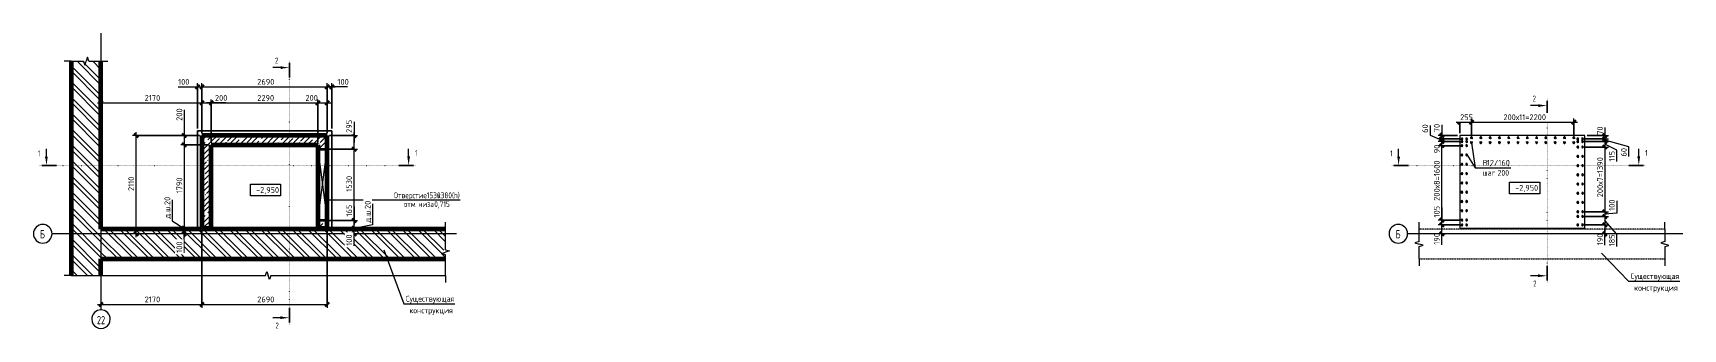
# Model space of a CAD drawing. Header units: millimetres. Extents: x 67134 to 121662, y -4758 to 13821.
# Drawn here: x 67134 to 102586, y 7466 to 13821 of the extents above; entities that cross this region are included whole.
import ezdxf

# ---------------------------------------------------------------- set-up
doc = ezdxf.new("R2010")
doc.units = ezdxf.units.MM
for name, pattern in [('01 Штриховая _4 мм_', [6, 3.5, -2.5]), ('02 Штрихпунктирная _20 мм_', [25, 20, -2.5, 0, -2.5]), ('04 Пунктир 10мм', [10, 0, -10])]:
    doc.linetypes.add(name, pattern=pattern)
for name, color, linetype, lineweight in [('AA_Dim', 7, 'Continuous', 9), ('AA_Dim-50', 7, 'Continuous', 9), ('AA_Oformlenie', 7, 'Continuous', 9), ('AA_Razrez', 7, 'Continuous', 9), ('AA_Vinoska', 7, 'Continuous', 9), ('AA_Visotnaya otmetka', 7, 'Continuous', 9), ('AF_Okno', 7, 'Continuous', 20), ('AF_Pokritie', 7, 'Continuous', 9), ('AF_Stena', 7, 'Continuous', 20), ('AF_Stena_Опалубка', 253, 'Continuous', 20), ('KR_Armatura', 7, 'Continuous', 20), ('KR_Armatura_Tonkie', 7, 'Continuous', 20), ('KR_Fundament', 7, 'Continuous', 20), ('Оси', 7, 'Continuous', 9)]:
    doc.layers.add(name, color=color, linetype=linetype, lineweight=lineweight)
doc.styles.add('GOST Common', font='GOST Common.ttf', dxfattribs={"width": 0.85, "height": 125})
doc.styles.add('ISOCPEUR', font='isocpeur.ttf', dxfattribs={"width": 0.9, "height": 125})
doc.styles.add('ISOCPEUR_1', font='isocpeur.ttf', dxfattribs={"width": 0.85, "height": 125})
doc.styles.add('ISOCPEUR_2', font='isocpeur.ttf', dxfattribs={"width": 0.75, "height": 125})
doc.styles.add('ISOCPEUR_3', font='isocpeur.ttf', dxfattribs={"width": 0.7, "height": 125})
doc.styles.add('ISOCPEUR_4', font='isocpeur.ttf', dxfattribs={"width": 0.7, "height": 175})
doc.styles.add('ISOCPEUR_5', font='isocpeur.ttf', dxfattribs={"width": 0.8, "height": 125})
doc.dimstyles.new('00_Точн_3_знака__прозр_', dxfattribs={"dimscale": 304.8, "dimtxt": 124.497647, "dimasz": 0.278871, "dimexe": 0.246063, "dimexo": 0.164042, "dimgap": 0.016404, "dimtad": 1, "dimdec": 3, "dimrnd": 0.001, "dimdsep": 46, "dimtxsty": 'ISOCPEUR', "dimblk1": 'OBLIQUE', "dimblk2": 'OBLIQUE', "dimsah": 1, "dimcen": 0.09, "dimdle": 0.246063, "dimazin": 0, "dimtfac": 1, "dimtdec": 4, "dimtix": 1, "dimtmove": 0, "dimatfit": 3, "dimfxl": 1, "dimtvp": 1, "dimtolj": 1, "dimtzin": 0, "dimlwd": 18, "dimlwe": 18, "dimarcsym": 2})
doc.dimstyles.new('00_Точн_3_знака__прозр__1', dxfattribs={"dimscale": 304.8, "dimtxt": 124.497647, "dimasz": 0.278871, "dimexe": 0.246063, "dimexo": 0.164042, "dimgap": 0.016404, "dimtad": 1, "dimdec": 3, "dimrnd": 0.001, "dimdsep": 46, "dimtxsty": 'ISOCPEUR', "dimblk1": 'OBLIQUE', "dimblk2": 'OBLIQUE', "dimsah": 1, "dimcen": 0.09, "dimdle": 0.246063, "dimazin": 0, "dimtfac": 1, "dimtdec": 4, "dimtix": 1, "dimtmove": 1, "dimatfit": 3, "dimfxl": 1, "dimtvp": 1, "dimtolj": 1, "dimtzin": 0, "dimlwd": 18, "dimlwe": 18, "dimarcsym": 2})
doc.dimstyles.new('05_Округл_5мм__непрозр_', dxfattribs={"dimscale": 304.8, "dimtxt": 124.497647, "dimasz": 0.278871, "dimexe": 0.246063, "dimexo": 0.164042, "dimgap": 0.016404, "dimtad": 1, "dimdec": 0, "dimrnd": 5, "dimdsep": 46, "dimtxsty": 'ISOCPEUR', "dimblk1": 'OBLIQUE', "dimblk2": 'OBLIQUE', "dimsah": 1, "dimcen": 0.09, "dimdle": 0.246063, "dimazin": 0, "dimtfac": 1, "dimtdec": 4, "dimtix": 1, "dimtmove": 1, "dimatfit": 3, "dimfxl": 1, "dimtvp": 1, "dimtfill": 1, "dimtolj": 1, "dimtzin": 0, "dimlwd": 18, "dimlwe": 18, "dimarcsym": 2})
doc.dimstyles.new('05_Округл_5мм__непрозр__1', dxfattribs={"dimscale": 304.8, "dimtxt": 124.497647, "dimasz": 0.278871, "dimexe": 0.246063, "dimexo": 0.164042, "dimgap": 0.016404, "dimtad": 1, "dimdec": 0, "dimrnd": 5, "dimdsep": 46, "dimtxsty": 'ISOCPEUR', "dimblk1": 'OBLIQUE', "dimblk2": 'OBLIQUE', "dimsah": 1, "dimcen": 0.09, "dimdle": 0.246063, "dimazin": 0, "dimtfac": 1, "dimtdec": 4, "dimtix": 1, "dimtmove": 0, "dimatfit": 3, "dimfxl": 1, "dimtvp": 1, "dimtfill": 1, "dimtolj": 1, "dimtzin": 0, "dimlwd": 18, "dimlwe": 18, "dimarcsym": 2})
doc.dimstyles.new('05_Округл_5мм__прозр_', dxfattribs={"dimscale": 304.8, "dimtxt": 124.497647, "dimasz": 0.278871, "dimexe": 0.246063, "dimexo": 0.164042, "dimgap": 0.016404, "dimtad": 1, "dimdec": 0, "dimrnd": 5, "dimdsep": 46, "dimtxsty": 'ISOCPEUR', "dimblk1": 'OBLIQUE', "dimblk2": 'OBLIQUE', "dimsah": 1, "dimcen": 0.09, "dimdle": 0.246063, "dimazin": 0, "dimtfac": 1, "dimtdec": 4, "dimtix": 1, "dimtmove": 1, "dimatfit": 3, "dimfxl": 1, "dimtvp": 1, "dimtolj": 1, "dimtzin": 0, "dimlwd": 18, "dimlwe": 18, "dimarcsym": 2})
doc.dimstyles.new('05_Округл_5мм__прозр__1', dxfattribs={"dimscale": 304.8, "dimtxt": 124.497647, "dimasz": 0.278871, "dimexe": 0.246063, "dimexo": 0.164042, "dimgap": 0.016404, "dimtad": 1, "dimdec": 0, "dimrnd": 5, "dimdsep": 46, "dimtxsty": 'ISOCPEUR', "dimblk1": 'OBLIQUE', "dimblk2": 'OBLIQUE', "dimsah": 1, "dimcen": 0.09, "dimdle": 0.246063, "dimazin": 0, "dimtfac": 1, "dimtdec": 4, "dimtix": 1, "dimtmove": 0, "dimatfit": 3, "dimfxl": 1, "dimtvp": 1, "dimtolj": 1, "dimtzin": 0, "dimlwd": 18, "dimlwe": 18, "dimarcsym": 2})
pattern_1 = [(45, (83295.76, -55205.68), (-112.2532, 112.2532), []), (45, (83408.01, -55205.68), (-112.2532, 112.2532), [198.438, -39.688, 1.676, -38.011])]
pattern_2 = [(135, (83295.76, -55205.68), (-168.3798, -168.3798), []), (135, (83408.01, -55205.68), (-168.3798, -168.3798), [])]

msp = doc.modelspace()

# ---------------------------------------------------------------- texts
at = {"layer": 'AA_Razrez', "char_height": 125, "attachment_point": 1, "style": 'ISOCPEUR_3'}
for s, insert, width in [('\\fISOCPEUR|b0|i0|c204|p34|;\\W.7;2', (72334.2204, 13293.4864), 75.759469), ('\\fISOCPEUR|b0|i0|c204|p34|;\\W.7;2', (99357.3089, 12478.1193), 75.759469), ('\\fISOCPEUR|b0|i0|c204|p34|;\\W.7;1', (67241.0681, 11298.663), 53.312219), ('\\fISOCPEUR|b0|i0|c204|p34|;\\W.7;1', (75340.7253, 11308.2501), 53.312219), ('\\fISOCPEUR|b0|i0|c204|p34|;\\W.7;1', (96292.964, 11298.663), 53.312219), ('\\fISOCPEUR|b0|i0|c204|p34|;\\W.7;1', (101772.6358, 11308.2501), 53.312219), ('\\fISOCPEUR|b0|i0|c204|p34|;\\W.7;2', (99366.896, 8504.9779), 75.759469), ('\\fISOCPEUR|b0|i0|c204|p34|;\\W.7;2', (72343.8075, 7603.6462), 75.759469)]:
    msp.add_mtext(s, dxfattribs=dict(at, insert=insert, width=width))
at = {"layer": 'AA_Vinoska', "char_height": 125, "attachment_point": 1}
for s, insert, width, style in [('\\fISOCPEUR|b0|i0|c204|p34|;\\W.9;В', (98281.1273, 11096.1546), 108.227812, 'ISOCPEUR'), ('\\fISOCPEUR|b0|i0|c204|p34|;\\W.9;В', (98281.1273, 11096.1546), 108.227812, 'ISOCPEUR'), ('12/160', (98370.4242, 11096.1546), 526.708687, 'ISOCPEUR'), ('12/160', (98370.4242, 11096.1546), 526.708687, 'ISOCPEUR'), ('шаг', (98285.2023, 10881.202), 291.81425, 'ISOCPEUR_5'), (' 200', (98525.9731, 10881.202), 333.502, 'ISOCPEUR_5'), ('Отверстие', (74887.6758, 10398.2802), 769.62, 'ISOCPEUR_2'), (' 1530', (75522.6758, 10398.2802), 369.778359, 'ISOCPEUR_2'), ('\\fISOCPEUR|b0|i0|c204|p34|;\\W.75;х', (75827.7735, 10398.2802), 81.170859, 'ISOCPEUR_2'), ('380(h)', (75894.7462, 10398.2802), 414.873281, 'ISOCPEUR_2'), ('отм', (75103.4883, 10209.9122), 273.575859, 'ISOCPEUR_2'), ('. ', (75329.211, 10209.9122), 102.215156, 'ISOCPEUR_2'), ('низа', (75413.5469, 10209.9122), 327.689766, 'ISOCPEUR_2'), (' 0,715', (75683.918, 10209.9122), 408.860625, 'ISOCPEUR_2'), ('Существующая', (101461.746, 8663.2541), 1219.767531, 'GOST Common'), ('Существующая', (75143.6312, 8178.0613), 1219.767531, 'GOST Common'), ('конструкция', (101539.096, 8413.2541), 1032.373078, 'GOST Common'), ('конструкция', (75220.9812, 7928.0613), 1032.373078, 'GOST Common')]:
    msp.add_mtext(s, dxfattribs=dict(at, insert=insert, width=width, style=style))
at = {"layer": 'AA_Visotnaya otmetka', "char_height": 125, "width": 484.01503, "attachment_point": 1, "line_spacing_factor": 1.149209, "style": 'ISOCPEUR_1'}
for insert in [(71927.8697, 10513.1211), (98980.8827, 10559.3182)]:
    msp.add_mtext('-2,950', dxfattribs=dict(at, insert=insert))
at = {"layer": 'Оси', "char_height": 175, "attachment_point": 1, "style": 'ISOCPEUR_4'}
for s, insert, width in [('\\fISOCPEUR|b0|i0|c204|p34|;\\W.7;Б', (67283.2251, 9588.519), 120.653969), ('\\fISOCPEUR|b0|i0|c204|p34|;\\W.7;Б', (96410.0367, 9588.519), 120.653969), ('22', (68507.1019, 7743.5458), 207.637062)]:
    msp.add_mtext(s, dxfattribs=dict(at, insert=insert, width=width))

# ---------------------------------------------------------------- blocks, each defined once
blk = doc.blocks.new('231_Отверстие прямоугольное в стене _Окно_Стена_ - Отверстие прямоугольное с обрамлением-4159290-Схема расположения форшахты в_о 22-23_Б')
at = {"layer": 'AA_Oformlenie', "lineweight": 35}
for p, q in [((-640, -100), (-640, 100)), ((-640, 100), (890, 100)), ((890, 100), (890, -100)), ((890, -100), (-640, -100))]:
    blk.add_line(p, q, dxfattribs=at)
at = {"layer": 'AA_Oformlenie'}
for p, q in [((-640, 100), (-640, -100)), ((890, 100), (-640, 100)), ((890, 100), (-640, -100)), ((-640, 100), (890, -100)), ((890, 100), (890, -100)), ((-640, -100), (890, -100))]:
    blk.add_line(p, q, dxfattribs=at)
at = {"layer": 'AF_Okno', "lineweight": 9}
for p, q in [((814, 100), (-640, 100)), ((890, 100), (814, 100)), ((-640, -100), (-564, -100)), ((-564, -100), (890, -100))]:
    blk.add_line(p, q, dxfattribs=at)
blk = doc.blocks.new('011_ЛинияОбрыва _ЭлУзла_Линия_ - Тип 1-4027344-Схема расположения форшахты в_о 22-23_Б')
at = {"layer": 'AA_Oformlenie'}
for p, q in [((0, 0), (4177, 0)), ((4288, 0), (8044, 0))]:
    blk.add_line(p, q, dxfattribs=at)
blk = doc.blocks.new('011_ЛинияОбрыва _ЭлУзла_Линия_ - Тип 1-4027318-Схема расположения форшахты в_о 22-23_Б')
at = {"layer": 'AA_Oformlenie'}
for p, q in [((0, 0), (442, 0)), ((554, 0), (995, 0))]:
    blk.add_line(p, q, dxfattribs=at)
blk = doc.blocks.new('011_ЛинияОбрыва _ЭлУзла_Линия_ - Тип 1-4027516-Схема расположения форшахты в_о 22-23_Б')
at = {"layer": 'AA_Oformlenie'}
for p, q in [((0, 0), (265, 0)), ((376, 0), (640, 0))]:
    blk.add_line(p, q, dxfattribs=at)
blk = doc.blocks.new('DIMBLOCK1-Схема расположения форшахты в_о 22-23_Б')
at = {"layer": 'AA_Dim-50', "lineweight": 18}
for p, q in [((70765, 9580), (70765, 7919)), ((70765, 7994), (70765, 9580)), ((68520, 7994), (70765, 7994)), ((68595, 8004), (68595, 7919)), ((68595, 7994), (68595, 8004))]:
    blk.add_line(p, q, dxfattribs=at)
at = {"layer": 'AA_Dim-50', "lineweight": 30}
for p, q in [((68595, 7994), (68553, 7952)), ((68595, 7994), (68638, 8037)), ((70765, 7994), (70723, 7952)), ((70765, 7994), (70808, 8037))]:
    blk.add_line(p, q, dxfattribs=at)
at = {"layer": 'AA_Dim-50', "color": 0, "lineweight": 18, "insert": (69533, 8163), "char_height": 125, "width": 353.38, "attachment_point": 1, "line_spacing_factor": 1.149209, "style": 'ISOCPEUR'}
blk.add_mtext('2170', dxfattribs=at)
blk = doc.blocks.new('_Oblique')
at = {"color": 0, "linetype": 'ByBlock', "lineweight": -2}
blk.add_line((-0.5, -0.5), (0.5, 0.5), dxfattribs=at)
blk = doc.blocks.new('DIMBLOCK2-Схема расположения форшахты в_о 22-23_Б')
at = {"layer": 'AA_Dim-50', "lineweight": 18}
for p, q in [((70765, 9580), (70765, 7919)), ((70765, 7994), (70765, 9580)), ((73455, 9580), (73455, 7919)), ((73455, 7994), (73455, 9580)), ((70765, 7994), (73455, 7994))]:
    blk.add_line(p, q, dxfattribs=at)
at = {"layer": 'AA_Dim-50', "lineweight": 30}
for p, q in [((70765, 7994), (70723, 7952)), ((70765, 7994), (70808, 8037)), ((73455, 7994), (73413, 7952)), ((73455, 7994), (73498, 8037))]:
    blk.add_line(p, q, dxfattribs=at)
at = {"layer": 'AA_Dim-50', "color": 0, "lineweight": 18, "insert": (71952, 8163), "char_height": 125, "width": 379.24, "attachment_point": 1, "line_spacing_factor": 1.149209, "style": 'ISOCPEUR'}
blk.add_mtext('2690', dxfattribs=at)
blk = doc.blocks.new('DIMBLOCK3-Схема расположения форшахты в_о 22-23_Б')
at = {"layer": 'AA_Dim-50', "lineweight": 18}
for p, q in [((70384, 12173), (70384, 11886)), ((70384, 11886), (70384, 11520)), ((70715, 11620), (70309, 11620)), ((70915, 11420), (70309, 11420)), ((70384, 11695), (70384, 11420)), ((70384, 11620), (70715, 11620)), ((70384, 11420), (70915, 11420))]:
    blk.add_line(p, q, dxfattribs=at)
at = {"layer": 'AA_Dim-50', "lineweight": 30}
for p, q in [((70384, 11620), (70342, 11662)), ((70384, 11420), (70342, 11462)), ((70384, 11620), (70427, 11577)), ((70384, 11420), (70427, 11377))]:
    blk.add_line(p, q, dxfattribs=at)
at = {"layer": 'AA_Dim-50', "color": 0, "lineweight": 18, "insert": (70216, 11936), "char_height": 125, "width": 284.43, "attachment_point": 1, "rotation": 90, "line_spacing_factor": 1.149209, "style": 'ISOCPEUR', "bg_fill": 3, "box_fill_scale": 1.25, "bg_fill_color": 256, "bg_fill_true_color": 13158600, "bg_fill_transparency": 0}
blk.add_mtext('200', dxfattribs=at)
blk = doc.blocks.new('DIMBLOCK4-Схема расположения форшахты в_о 22-23_Б')
at = {"layer": 'AA_Dim-50', "lineweight": 18}
for p, q in [((70915, 11420), (70309, 11420)), ((70384, 11420), (70384, 9629)), ((70384, 11420), (70915, 11420)), ((70715, 9629), (70309, 9629)), ((70384, 9629), (70715, 9629))]:
    blk.add_line(p, q, dxfattribs=at)
at = {"layer": 'AA_Dim-50', "lineweight": 30}
for p, q in [((70384, 11420), (70342, 11462)), ((70384, 11420), (70427, 11377)), ((70384, 9629), (70342, 9672)), ((70384, 9629), (70427, 9587))]:
    blk.add_line(p, q, dxfattribs=at)
at = {"layer": 'AA_Dim-50', "color": 0, "lineweight": 18, "insert": (70216, 10378), "char_height": 125, "width": 353.38, "attachment_point": 1, "rotation": 90, "line_spacing_factor": 1.149209, "style": 'ISOCPEUR', "bg_fill": 3, "box_fill_scale": 1.25, "bg_fill_color": 256, "bg_fill_true_color": 13158600, "bg_fill_transparency": 0}
blk.add_mtext('1790', dxfattribs=at)
blk = doc.blocks.new('DIMBLOCK5-Схема расположения форшахты в_о 22-23_Б')
at = {"layer": 'AA_Dim-50', "lineweight": 18}
for p, q in [((70126, 10240), (70126, 9785)), ((70126, 9785), (70384, 9620)), ((70715, 9629), (70309, 9629)), ((70394, 9610), (70309, 9610)), ((70384, 9629), (70384, 9610)), ((70384, 9629), (70715, 9629)), ((70384, 9610), (70394, 9610))]:
    blk.add_line(p, q, dxfattribs=at)
at = {"layer": 'AA_Dim-50', "lineweight": 30}
for p, q in [((70384, 9629), (70342, 9672)), ((70384, 9610), (70342, 9652)), ((70384, 9629), (70427, 9587)), ((70384, 9610), (70427, 9567))]:
    blk.add_line(p, q, dxfattribs=at)
at = {"layer": 'AA_Dim-50', "color": 0, "lineweight": 18, "insert": (69958, 9835), "char_height": 125, "width": 485.54, "attachment_point": 1, "rotation": 90, "line_spacing_factor": 1.149209, "style": 'ISOCPEUR', "bg_fill": 3, "box_fill_scale": 1.25, "bg_fill_color": 256, "bg_fill_true_color": 13158600, "bg_fill_transparency": 0}
blk.add_mtext('д.ш.20', dxfattribs=at)
blk = doc.blocks.new('DIMBLOCK6-Схема расположения форшахты в_о 22-23_Б')
at = {"layer": 'AA_Dim-50', "lineweight": 18}
for p, q in [((70394, 9610), (70309, 9610)), ((70384, 9610), (70384, 9435)), ((70384, 9610), (70394, 9610)), ((70394, 9510), (70309, 9510)), ((70384, 9369), (70384, 9560)), ((70384, 9510), (70394, 9510)), ((70384, 9103), (70384, 9369))]:
    blk.add_line(p, q, dxfattribs=at)
at = {"layer": 'AA_Dim-50', "lineweight": 30}
for p, q in [((70384, 9610), (70342, 9652)), ((70384, 9610), (70427, 9567)), ((70384, 9510), (70342, 9552)), ((70384, 9510), (70427, 9467))]:
    blk.add_line(p, q, dxfattribs=at)
at = {"layer": 'AA_Dim-50', "color": 0, "lineweight": 18, "insert": (70216, 9103), "char_height": 125, "width": 258.57, "attachment_point": 1, "rotation": 90, "line_spacing_factor": 1.149209, "style": 'ISOCPEUR', "bg_fill": 3, "box_fill_scale": 1.25, "bg_fill_color": 256, "bg_fill_true_color": 13158600, "bg_fill_transparency": 0}
blk.add_mtext('100', dxfattribs=at)
blk = doc.blocks.new('Высотные отметки - Рамка вверх-400294-Схема расположения форшахты в_о 22-23_Б')
at = {"layer": 'AA_Vinoska'}
for p, q in [((-13, 0), (-13, 5)), ((-13, 5), (0, 5)), ((0, 0), (-13, 0)), ((0, 5), (0, 0))]:
    blk.add_line(p, q, dxfattribs=at)
blk = doc.blocks.new('DIMBLOCK7-Схема расположения форшахты в_о 22-23_Б')
at = {"layer": 'AA_Dim-50', "lineweight": 18}
for p, q in [((68520, 12321), (70765, 12321)), ((68595, 12331), (68595, 12246)), ((68595, 12321), (68595, 12331)), ((70765, 11670), (70765, 12396)), ((70765, 12321), (70765, 11670))]:
    blk.add_line(p, q, dxfattribs=at)
at = {"layer": 'AA_Dim-50', "lineweight": 30}
for p, q in [((68595, 12321), (68553, 12278)), ((68595, 12321), (68638, 12363)), ((70765, 12321), (70723, 12278)), ((70765, 12321), (70808, 12363))]:
    blk.add_line(p, q, dxfattribs=at)
at = {"layer": 'AA_Dim-50', "color": 0, "lineweight": 18, "insert": (69533, 12489), "char_height": 125, "width": 353.38, "attachment_point": 1, "line_spacing_factor": 1.149209, "style": 'ISOCPEUR'}
blk.add_mtext('2170', dxfattribs=at)
blk = doc.blocks.new('DIMBLOCK8-Схема расположения форшахты в_о 22-23_Б')
at = {"layer": 'AA_Dim-50', "lineweight": 30}
for p, q in [((70765, 12321), (70723, 12278)), ((70765, 12321), (70808, 12363)), ((70965, 12321), (70923, 12278)), ((70965, 12321), (71008, 12363))]:
    blk.add_line(p, q, dxfattribs=at)
at = {"layer": 'AA_Dim-50', "lineweight": 18}
for p, q in [((70765, 11670), (70765, 12396)), ((70765, 12321), (70965, 12321)), ((70765, 12321), (70765, 11670)), ((70993, 12321), (70865, 12321)), ((70965, 11470), (70965, 12396)), ((70965, 12321), (70965, 11470)), ((71280, 12321), (70993, 12321))]:
    blk.add_line(p, q, dxfattribs=at)
at = {"layer": 'AA_Dim-50', "color": 0, "lineweight": 18, "insert": (71043, 12489), "char_height": 125, "width": 284.43, "attachment_point": 1, "line_spacing_factor": 1.149209, "style": 'ISOCPEUR'}
blk.add_mtext('200', dxfattribs=at)
blk = doc.blocks.new('DIMBLOCK9-Схема расположения форшахты в_о 22-23_Б')
at = {"layer": 'AA_Dim-50', "lineweight": 30}
for p, q in [((70965, 12321), (70923, 12278)), ((70965, 12321), (71008, 12363)), ((73255, 12321), (73213, 12278)), ((73255, 12321), (73298, 12363))]:
    blk.add_line(p, q, dxfattribs=at)
at = {"layer": 'AA_Dim-50', "lineweight": 18}
for p, q in [((70965, 11470), (70965, 12396)), ((70965, 12321), (73255, 12321)), ((70965, 12321), (70965, 11470)), ((73255, 11470), (73255, 12396)), ((73255, 12321), (73255, 11470))]:
    blk.add_line(p, q, dxfattribs=at)
at = {"layer": 'AA_Dim-50', "color": 0, "lineweight": 18, "insert": (71952, 12489), "char_height": 125, "width": 379.24, "attachment_point": 1, "line_spacing_factor": 1.149209, "style": 'ISOCPEUR'}
blk.add_mtext('2290', dxfattribs=at)
blk = doc.blocks.new('DIMBLOCK10-Схема расположения форшахты в_о 22-23_Б')
at = {"layer": 'AA_Dim-50', "lineweight": 18}
for p, q in [((72987, 12321), (73274, 12321)), ((73255, 11470), (73255, 12396)), ((73255, 12321), (73530, 12321)), ((73255, 12321), (73255, 11470)), ((73274, 12321), (73355, 12321)), ((73455, 11670), (73455, 12396)), ((73455, 12321), (73455, 11670))]:
    blk.add_line(p, q, dxfattribs=at)
at = {"layer": 'AA_Dim-50', "lineweight": 30}
for p, q in [((73255, 12321), (73213, 12278)), ((73255, 12321), (73298, 12363)), ((73455, 12321), (73413, 12278)), ((73455, 12321), (73498, 12363))]:
    blk.add_line(p, q, dxfattribs=at)
at = {"layer": 'AA_Dim-50', "color": 0, "lineweight": 18, "insert": (72987, 12489), "char_height": 125, "width": 284.43, "attachment_point": 1, "line_spacing_factor": 1.149209, "style": 'ISOCPEUR'}
blk.add_mtext('200', dxfattribs=at)
blk = doc.blocks.new('010_Текст с выноской - Текст 2 строки-4027658-Схема расположения форшахты в_о 22-23_Б')
at = {"layer": 'AA_Vinoska'}
blk.add_line((-11, 0), (11, 0), dxfattribs=at)
blk = doc.blocks.new('042_М_Отверстия - Позиция и размер-2808408-Схема расположения форшахты в_о 22-23_Б')
at = {"layer": 'AA_Vinoska'}
blk.add_line((-15, 0), (15, 0), dxfattribs=at)
blk = doc.blocks.new('Разрез - Номер узла_ сзади-394133-Схема расположения форшахты в_о 22-23_Б')
at = {"layer": 'AA_Razrez'}
for points in [[(7.33, 0.4), (7.33, -0.39), (0.87, -0.39), (0.87, 0.4)], [(3.5, -3.53), (2.5, -3.53), (3, 0)]]:
    blk.add_hatch(color=256, dxfattribs=at).paths.add_polyline_path(points)
for p, q in [((2.5, -3.53), (3.5, -3.53)), ((3, -3), (3, -7.1))]:
    blk.add_line(p, q, dxfattribs=at)
blk = doc.blocks.new('Разрез - Номер узла_ спереди-394134-Схема расположения форшахты в_о 22-23_Б')
at = {"layer": 'AA_Razrez'}
for points in [[(7.33, 0.4), (7.33, -0.39), (0.87, -0.39), (0.87, 0.4)], [(3.5, -3.53), (2.5, -3.53), (3, 0)]]:
    blk.add_hatch(color=256, dxfattribs=at).paths.add_polyline_path(points)
for p, q in [((2.5, -3.53), (3.5, -3.53)), ((3, -3), (3, -7.1))]:
    blk.add_line(p, q, dxfattribs=at)
blk = doc.blocks.new('DIMBLOCK11-Схема расположения форшахты в_о 22-23_Б')
at = {"layer": 'AA_Dim-50', "lineweight": 18}
for p, q in [((70252, 12666), (70518, 12666)), ((70518, 12666), (70715, 12666)), ((70590, 12666), (70765, 12666)), ((70665, 11770), (70665, 12741)), ((70665, 12666), (70665, 11770)), ((70765, 11670), (70765, 12741)), ((70765, 12666), (70765, 11670))]:
    blk.add_line(p, q, dxfattribs=at)
at = {"layer": 'AA_Dim-50', "lineweight": 30}
for p, q in [((70665, 12666), (70623, 12623)), ((70665, 12666), (70708, 12708)), ((70765, 12666), (70723, 12623)), ((70765, 12666), (70808, 12708))]:
    blk.add_line(p, q, dxfattribs=at)
at = {"layer": 'AA_Dim-50', "color": 0, "lineweight": 18, "insert": (70252, 12834), "char_height": 125, "width": 258.57, "attachment_point": 1, "line_spacing_factor": 1.149209, "style": 'ISOCPEUR'}
blk.add_mtext('100', dxfattribs=at)
blk = doc.blocks.new('DIMBLOCK12-Схема расположения форшахты в_о 22-23_Б')
at = {"layer": 'AA_Dim-50', "lineweight": 30}
for p, q in [((70765, 12666), (70723, 12623)), ((70765, 12666), (70808, 12708)), ((73455, 12666), (73413, 12623)), ((73455, 12666), (73498, 12708))]:
    blk.add_line(p, q, dxfattribs=at)
at = {"layer": 'AA_Dim-50', "lineweight": 18}
for p, q in [((70765, 11670), (70765, 12741)), ((70765, 12666), (73455, 12666)), ((70765, 12666), (70765, 11670)), ((73455, 11670), (73455, 12741)), ((73455, 12666), (73455, 11670))]:
    blk.add_line(p, q, dxfattribs=at)
at = {"layer": 'AA_Dim-50', "color": 0, "lineweight": 18, "insert": (71952, 12834), "char_height": 125, "width": 379.24, "attachment_point": 1, "line_spacing_factor": 1.149209, "style": 'ISOCPEUR'}
blk.add_mtext('2690', dxfattribs=at)
blk = doc.blocks.new('DIMBLOCK13-Схема расположения форшахты в_о 22-23_Б')
at = {"layer": 'AA_Dim-50', "lineweight": 30}
for p, q in [((73455, 12666), (73413, 12623)), ((73455, 12666), (73498, 12708)), ((73555, 12666), (73513, 12623)), ((73555, 12666), (73598, 12708))]:
    blk.add_line(p, q, dxfattribs=at)
at = {"layer": 'AA_Dim-50', "lineweight": 18}
for p, q in [((73455, 11670), (73455, 12741)), ((73455, 12666), (73630, 12666)), ((73455, 12666), (73455, 11670)), ((73625, 12666), (73505, 12666)), ((73555, 11770), (73555, 12741)), ((73555, 12666), (73555, 11770)), ((73890, 12666), (73625, 12666))]:
    blk.add_line(p, q, dxfattribs=at)
at = {"layer": 'AA_Dim-50', "color": 0, "lineweight": 18, "insert": (73675, 12834), "char_height": 125, "width": 258.57, "attachment_point": 1, "line_spacing_factor": 1.149209, "style": 'ISOCPEUR'}
blk.add_mtext('100', dxfattribs=at)
blk = doc.blocks.new('Ось сетки - d_4мм-2765513-Схема расположения форшахты в_о 22-23_Б')
at = {"layer": 'Оси'}
for start, end in [(360, 180), (360, 180), (180, 360), (180, 360)]:
    blk.add_arc((0, 0), 4, start, end, dxfattribs=at)
blk = doc.blocks.new('DIMBLOCK14-Схема расположения форшахты в_о 22-23_Б')
at = {"layer": 'AA_Dim-50', "lineweight": 30}
for p, q in [((74033, 9610), (73990, 9652)), ((74033, 9610), (74075, 9567)), ((74033, 9510), (73990, 9552)), ((74033, 9510), (74075, 9467))]:
    blk.add_line(p, q, dxfattribs=at)
at = {"layer": 'AA_Dim-50', "lineweight": 18}
for p, q in [((74023, 9610), (74108, 9610)), ((74033, 9610), (74023, 9610)), ((74033, 9435), (74033, 9610)), ((74023, 9510), (74108, 9510)), ((74033, 9510), (74023, 9510)), ((74033, 9519), (74033, 9560)), ((74033, 9253), (74033, 9519))]:
    blk.add_line(p, q, dxfattribs=at)
at = {"layer": 'AA_Dim-50', "color": 0, "lineweight": 18, "insert": (73864, 9253), "char_height": 125, "width": 258.57, "attachment_point": 1, "rotation": 90, "line_spacing_factor": 1.149209, "style": 'ISOCPEUR', "bg_fill": 3, "box_fill_scale": 1.25, "bg_fill_color": 256, "bg_fill_true_color": 13158600, "bg_fill_transparency": 0}
blk.add_mtext('100', dxfattribs=at)
blk = doc.blocks.new('DIMBLOCK15-Схема расположения форшахты в_о 22-23_Б')
at = {"layer": 'AA_Dim-50', "lineweight": 18}
for p, q in [((74431, 10154), (74431, 9700)), ((73605, 9630), (74108, 9630)), ((74033, 9630), (73605, 9630)), ((74023, 9610), (74108, 9610)), ((74033, 9610), (74023, 9610)), ((74431, 9700), (74033, 9620)), ((74033, 9610), (74033, 9630))]:
    blk.add_line(p, q, dxfattribs=at)
at = {"layer": 'AA_Dim-50', "lineweight": 30}
for p, q in [((74033, 9630), (73990, 9672)), ((74033, 9610), (73990, 9652)), ((74033, 9630), (74075, 9587)), ((74033, 9610), (74075, 9567))]:
    blk.add_line(p, q, dxfattribs=at)
at = {"layer": 'AA_Dim-50', "color": 0, "lineweight": 18, "insert": (74263, 9750), "char_height": 125, "width": 485.54, "attachment_point": 1, "rotation": 90, "line_spacing_factor": 1.149209, "style": 'ISOCPEUR', "bg_fill": 3, "box_fill_scale": 1.25, "bg_fill_color": 256, "bg_fill_true_color": 13158600, "bg_fill_transparency": 0}
blk.add_mtext('д.ш.20', dxfattribs=at)
blk = doc.blocks.new('DIMBLOCK16-Схема расположения форшахты в_о 22-23_Б')
at = {"layer": 'AA_Dim-50', "lineweight": 18}
for p, q in [((74033, 10097), (74033, 9832)), ((73505, 9795), (74108, 9795)), ((74033, 9795), (73505, 9795)), ((73605, 9630), (74108, 9630)), ((74033, 9630), (73605, 9630)), ((74033, 9832), (74033, 9713)), ((74033, 9630), (74033, 9795))]:
    blk.add_line(p, q, dxfattribs=at)
at = {"layer": 'AA_Dim-50', "lineweight": 30}
for p, q in [((74033, 9795), (73990, 9838)), ((74033, 9630), (73990, 9672)), ((74033, 9795), (74075, 9753)), ((74033, 9630), (74075, 9587))]:
    blk.add_line(p, q, dxfattribs=at)
at = {"layer": 'AA_Dim-50', "color": 0, "lineweight": 18, "insert": (73864, 9882), "char_height": 125, "width": 258.57, "attachment_point": 1, "rotation": 90, "line_spacing_factor": 1.149209, "style": 'ISOCPEUR', "bg_fill": 3, "box_fill_scale": 1.25, "bg_fill_color": 256, "bg_fill_true_color": 13158600, "bg_fill_transparency": 0}
blk.add_mtext('165', dxfattribs=at)
blk = doc.blocks.new('DIMBLOCK17-Схема расположения форшахты в_о 22-23_Б')
at = {"layer": 'AA_Dim-50', "lineweight": 30}
for p, q in [((74033, 11325), (73990, 11368)), ((74033, 11325), (74075, 11283)), ((74033, 9795), (73990, 9838)), ((74033, 9795), (74075, 9753))]:
    blk.add_line(p, q, dxfattribs=at)
at = {"layer": 'AA_Dim-50', "lineweight": 18}
for p, q in [((73505, 11325), (74108, 11325)), ((74033, 11325), (73505, 11325)), ((74033, 9795), (74033, 11325)), ((73505, 9795), (74108, 9795)), ((74033, 9795), (73505, 9795))]:
    blk.add_line(p, q, dxfattribs=at)
at = {"layer": 'AA_Dim-50', "color": 0, "lineweight": 18, "insert": (73864, 10413), "char_height": 125, "width": 353.38, "attachment_point": 1, "rotation": 90, "line_spacing_factor": 1.149209, "style": 'ISOCPEUR', "bg_fill": 3, "box_fill_scale": 1.25, "bg_fill_color": 256, "bg_fill_true_color": 13158600, "bg_fill_transparency": 0}
blk.add_mtext('1530', dxfattribs=at)
blk = doc.blocks.new('DIMBLOCK18-Схема расположения форшахты в_о 22-23_Б')
at = {"layer": 'AA_Dim-50', "lineweight": 18}
for p, q in [((74033, 11914), (74033, 11627)), ((73505, 11620), (74108, 11620)), ((74033, 11620), (73505, 11620)), ((74033, 11325), (74033, 11695)), ((74033, 11627), (74033, 11473)), ((73505, 11325), (74108, 11325)), ((74033, 11325), (73505, 11325))]:
    blk.add_line(p, q, dxfattribs=at)
at = {"layer": 'AA_Dim-50', "lineweight": 30}
for p, q in [((74033, 11620), (73990, 11662)), ((74033, 11325), (73990, 11368)), ((74033, 11620), (74075, 11577)), ((74033, 11325), (74075, 11283))]:
    blk.add_line(p, q, dxfattribs=at)
at = {"layer": 'AA_Dim-50', "color": 0, "lineweight": 18, "insert": (73864, 11677), "char_height": 125, "width": 284.43, "attachment_point": 1, "rotation": 90, "line_spacing_factor": 1.149209, "style": 'ISOCPEUR', "bg_fill": 3, "box_fill_scale": 1.25, "bg_fill_color": 256, "bg_fill_true_color": 13158600, "bg_fill_transparency": 0}
blk.add_mtext('295', dxfattribs=at)
blk = doc.blocks.new('DIMBLOCK19-Схема расположения форшахты в_о 22-23_Б')
at = {"layer": 'AA_Dim-50', "lineweight": 18}
for p, q in [((70715, 11620), (69275, 11620)), ((69350, 9435), (69350, 11695)), ((69350, 11620), (70715, 11620)), ((69340, 9510), (69425, 9510)), ((69350, 9510), (69340, 9510))]:
    blk.add_line(p, q, dxfattribs=at)
at = {"layer": 'AA_Dim-50', "lineweight": 30}
for p, q in [((69350, 11620), (69307, 11662)), ((69350, 11620), (69392, 11577)), ((69350, 9510), (69307, 9552)), ((69350, 9510), (69392, 9467))]:
    blk.add_line(p, q, dxfattribs=at)
at = {"layer": 'AA_Dim-50', "color": 0, "lineweight": 18, "insert": (69182, 10429), "char_height": 125, "width": 327.52, "attachment_point": 1, "rotation": 90, "line_spacing_factor": 1.149209, "style": 'ISOCPEUR'}
blk.add_mtext('2110', dxfattribs=at)
blk = doc.blocks.new('265_Выпуск П одной длины _НесАрм_РабПлоск_ - В1 _d12_ t250-4071037-Схема расположения арматурных выпусков вундаментной плиты  в_о 22-23_Б')
at = {"layer": 'KR_Armatura_Tonkie', "lineweight": 35}
for points in [[(-6, -6), (-3, -5), (-2, -4), (0, -2), (0, 0), (-1, 3), (-2, 4), (-4, 6), (-8, 6), (-10, 4), (-12, 2), (-12, 0), (-11, -3), (-9, -5)], [(98, -6), (100, -6), (102, -4), (104, -2), (104, 2), (103, 3), (101, 5), (98, 6), (95, 5), (92, 2), (92, 2), (92, -2), (93, -3), (95, -5), (96, -6)]]:
    blk.add_hatch(color=256, dxfattribs=at).paths.add_polyline_path(points)
at = {"layer": 'KR_Armatura'}
for centre in [(-6, 0), (98, 0)]:
    blk.add_circle(centre, 6, dxfattribs=at)
at = {"layer": 'KR_Armatura_Tonkie', "lineweight": 35}
for p, q in [((0, 0), (15, 0)), ((92, 0), (77, 0))]:
    blk.add_line(p, q, dxfattribs=at)
for centre, start, end in [((-6, 0), 360, 180), ((-6, 0), 180, 360), ((98, 0), 360, 180), ((98, 0), 180, 360)]:
    blk.add_arc(centre, 6, start, end, dxfattribs=at)
blk = doc.blocks.new('265_Выпуск П одной длины _НесАрм_РабПлоск_ - В1 _d12_ t250-V1-Схема расположения арматурных выпусков вундаментной плиты  в_о 22-23_Б')
at = {"layer": 'KR_Armatura_Tonkie', "lineweight": 35}
for points in [[(-6, -6), (-3, -5), (-2, -4), (0, 0), (0, 0), (-1, 3), (-2, 4), (-4, 6), (-8, 6), (-10, 4), (-12, 2), (-12, 0), (-11, -3), (-9, -5)], [(98, -6), (100, -6), (102, -4), (104, -2), (104, 2), (103, 3), (101, 5), (98, 6), (95, 5), (93, 3), (92, 2), (92, -2), (93, -3), (95, -5), (96, -6)]]:
    blk.add_hatch(color=256, dxfattribs=at).paths.add_polyline_path(points)
at = {"layer": 'KR_Armatura'}
for centre in [(-6, 0), (98, 0)]:
    blk.add_circle(centre, 6, dxfattribs=at)
at = {"layer": 'KR_Armatura_Tonkie', "lineweight": 35}
for p, q in [((0, 0), (15, 0)), ((92, 0), (77, 0))]:
    blk.add_line(p, q, dxfattribs=at)
for centre, start, end in [((-6, 0), 360, 180), ((-6, 0), 180, 360), ((98, 0), 360, 180), ((98, 0), 180, 360)]:
    blk.add_arc(centre, 6, start, end, dxfattribs=at)
blk = doc.blocks.new('011_ЛинияОбрыва _ЭлУзла_Линия_ - Тип 1-4091835-Схема расположения арматурных выпусков вундаментной плиты  в_о 22-23_Б')
at = {"layer": 'AA_Oformlenie'}
for p, q in [((0, 0), (265, 0)), ((376, 0), (640, 0))]:
    blk.add_line(p, q, dxfattribs=at)
blk = doc.blocks.new('Разрез - Номер узла_ сзади-394133-Схема расположения арматурных выпусков вундаментной плиты  в_о 22-23_Б')
at = {"layer": 'AA_Razrez'}
for points in [[(7.33, 0.4), (7.33, -0.39), (0.87, -0.39), (0.87, 0.4)], [(3.5, -3.53), (2.5, -3.53), (3, 0)]]:
    blk.add_hatch(color=256, dxfattribs=at).paths.add_polyline_path(points)
for p, q in [((2.5, -3.53), (3.5, -3.53)), ((3, -3), (3, -7.1))]:
    blk.add_line(p, q, dxfattribs=at)
blk = doc.blocks.new('Разрез - Номер узла_ спереди-394134-Схема расположения арматурных выпусков вундаментной плиты  в_о 22-23_Б')
at = {"layer": 'AA_Razrez'}
for points in [[(7.33, 0.4), (7.33, -0.39), (0.87, -0.39), (0.87, 0.4)], [(3.5, -3.53), (2.5, -3.53), (3, 0)]]:
    blk.add_hatch(color=256, dxfattribs=at).paths.add_polyline_path(points)
for p, q in [((2.5, -3.53), (3.5, -3.53)), ((3, -3), (3, -7.1))]:
    blk.add_line(p, q, dxfattribs=at)
blk = doc.blocks.new('Высотные отметки - Рамка вверх-400294-Схема расположения арматурных выпусков вундаментной плиты  в_о 22-23_Б')
at = {"layer": 'AA_Vinoska'}
for p, q in [((-13, 0), (-13, 5)), ((-13, 5), (0, 5)), ((0, 0), (-13, 0)), ((0, 5), (0, 0))]:
    blk.add_line(p, q, dxfattribs=at)
blk = doc.blocks.new('010_Текст с выноской - Текст 2 строки-4027658-Схема расположения арматурных выпусков вундаментной плиты  в_о 22-23_Б')
at = {"layer": 'AA_Vinoska'}
blk.add_line((-11, 0), (11, 0), dxfattribs=at)
blk = doc.blocks.new('DIMBLOCK44-Схема расположения арматурных выпусков вундаментной плиты  в_о 22-23_Б')
at = {"layer": 'AA_Dim-50', "lineweight": 18}
for p, q in [((97713, 11907), (98117, 11907)), ((97788, 11670), (97788, 11982)), ((97788, 11907), (97788, 11670)), ((98042, 11628), (98042, 11982)), ((98042, 11907), (98042, 11628))]:
    blk.add_line(p, q, dxfattribs=at)
at = {"layer": 'AA_Dim-50', "lineweight": 30}
for p, q in [((97788, 11907), (97746, 11865)), ((97788, 11907), (97831, 11950)), ((98042, 11907), (98000, 11865)), ((98042, 11907), (98085, 11950))]:
    blk.add_line(p, q, dxfattribs=at)
at = {"layer": 'AA_Dim-50', "color": 0, "lineweight": 18, "insert": (97797, 12075), "char_height": 125, "width": 284.43, "attachment_point": 1, "line_spacing_factor": 1.149209, "style": 'ISOCPEUR', "bg_fill": 3, "box_fill_scale": 1.25, "bg_fill_color": 256, "bg_fill_true_color": 13158600, "bg_fill_transparency": 0}
blk.add_mtext('255', dxfattribs=at)
blk = doc.blocks.new('Ось сетки - d_4мм-2765513-Схема расположения арматурных выпусков вундаментной плиты  в_о 22-23_Б')
at = {"layer": 'Оси'}
for start, end in [(360, 180), (360, 180), (180, 360), (180, 360)]:
    blk.add_arc((0, 0), 4, start, end, dxfattribs=at)
blk = doc.blocks.new('DIMBLOCK45-Схема расположения арматурных выпусков вундаментной плиты  в_о 22-23_Б')
at = {"layer": 'AA_Dim-50', "lineweight": 18}
for p, q in [((97781, 9700), (97327, 9700)), ((97402, 9435), (97402, 9700)), ((97402, 9700), (97781, 9700)), ((97402, 9541), (97402, 9605)), ((97392, 9510), (97477, 9510)), ((97402, 9510), (97392, 9510)), ((97402, 9276), (97402, 9541))]:
    blk.add_line(p, q, dxfattribs=at)
at = {"layer": 'AA_Dim-50', "lineweight": 30}
for p, q in [((97402, 9700), (97359, 9742)), ((97402, 9700), (97444, 9657)), ((97402, 9510), (97359, 9552)), ((97402, 9510), (97444, 9467))]:
    blk.add_line(p, q, dxfattribs=at)
at = {"layer": 'AA_Dim-50', "color": 0, "lineweight": 18, "insert": (97234, 9276), "char_height": 125, "width": 258.57, "attachment_point": 1, "rotation": 90, "line_spacing_factor": 1.149209, "style": 'ISOCPEUR'}
blk.add_mtext('190', dxfattribs=at)
blk = doc.blocks.new('DIMBLOCK46-Схема расположения арматурных выпусков вундаментной плиты  в_о 22-23_Б')
at = {"layer": 'AA_Dim-50', "lineweight": 18}
for p, q in [((97402, 10074), (97402, 9809)), ((97781, 9804), (97327, 9804)), ((97781, 9700), (97327, 9700)), ((97402, 9809), (97402, 9752)), ((97402, 9700), (97402, 9804)), ((97402, 9804), (97781, 9804)), ((97402, 9700), (97781, 9700))]:
    blk.add_line(p, q, dxfattribs=at)
at = {"layer": 'AA_Dim-50', "lineweight": 30}
for p, q in [((97402, 9804), (97359, 9846)), ((97402, 9700), (97359, 9742)), ((97402, 9804), (97444, 9761)), ((97402, 9700), (97444, 9657))]:
    blk.add_line(p, q, dxfattribs=at)
at = {"layer": 'AA_Dim-50', "color": 0, "lineweight": 18, "insert": (97234, 9859), "char_height": 125, "width": 258.57, "attachment_point": 1, "rotation": 90, "line_spacing_factor": 1.149209, "style": 'ISOCPEUR'}
blk.add_mtext('105', dxfattribs=at)
blk = doc.blocks.new('DIMBLOCK47-Схема расположения арматурных выпусков вундаментной плиты  в_о 22-23_Б')
at = {"layer": 'AA_Dim-50', "lineweight": 18}
for p, q in [((97781, 11402), (97327, 11402)), ((97402, 9804), (97402, 11402)), ((97402, 11402), (97781, 11402)), ((97781, 9804), (97327, 9804)), ((97402, 9804), (97781, 9804))]:
    blk.add_line(p, q, dxfattribs=at)
at = {"layer": 'AA_Dim-50', "lineweight": 30}
for p, q in [((97402, 11402), (97359, 11445)), ((97402, 11402), (97444, 11360)), ((97402, 9804), (97359, 9846)), ((97402, 9804), (97444, 9761))]:
    blk.add_line(p, q, dxfattribs=at)
at = {"layer": 'AA_Dim-50', "color": 0, "lineweight": 18, "insert": (97234, 10219), "char_height": 125, "width": 922.24, "attachment_point": 1, "rotation": 90, "line_spacing_factor": 1.149209, "style": 'ISOCPEUR'}
blk.add_mtext('200х8=1600', dxfattribs=at)
blk = doc.blocks.new('DIMBLOCK48-Схема расположения арматурных выпусков вундаментной плиты  в_о 22-23_Б')
at = {"layer": 'AA_Dim-50', "lineweight": 18}
for p, q in [((97781, 11490), (97327, 11490)), ((97781, 11402), (97327, 11402)), ((97402, 11402), (97402, 11490)), ((97402, 11490), (97781, 11490)), ((97402, 11447), (97402, 11446)), ((97402, 11239), (97402, 11447)), ((97402, 11402), (97781, 11402))]:
    blk.add_line(p, q, dxfattribs=at)
at = {"layer": 'AA_Dim-50', "lineweight": 30}
for p, q in [((97402, 11490), (97359, 11532)), ((97402, 11402), (97359, 11445)), ((97402, 11490), (97444, 11447)), ((97402, 11402), (97444, 11360))]:
    blk.add_line(p, q, dxfattribs=at)
at = {"layer": 'AA_Dim-50', "color": 0, "lineweight": 18, "insert": (97234, 11239), "char_height": 125, "width": 189.62, "attachment_point": 1, "rotation": 90, "line_spacing_factor": 1.149209, "style": 'ISOCPEUR'}
blk.add_mtext('90', dxfattribs=at)
blk = doc.blocks.new('DIMBLOCK49-Схема расположения арматурных выпусков вундаментной плиты  в_о 22-23_Б')
at = {"layer": 'AA_Dim-50', "lineweight": 18}
for p, q in [((97151, 11836), (97151, 11628)), ((97151, 11628), (97402, 11519)), ((97781, 11548), (97327, 11548)), ((97781, 11490), (97327, 11490)), ((97402, 11490), (97402, 11548)), ((97402, 11548), (97781, 11548)), ((97402, 11490), (97781, 11490))]:
    blk.add_line(p, q, dxfattribs=at)
at = {"layer": 'AA_Dim-50', "lineweight": 30}
for p, q in [((97402, 11548), (97359, 11590)), ((97402, 11490), (97359, 11532)), ((97402, 11548), (97444, 11505)), ((97402, 11490), (97444, 11447))]:
    blk.add_line(p, q, dxfattribs=at)
at = {"layer": 'AA_Dim-50', "color": 0, "lineweight": 18, "insert": (96983, 11678), "char_height": 125, "width": 189.62, "attachment_point": 1, "rotation": 90, "line_spacing_factor": 1.149209, "style": 'ISOCPEUR'}
blk.add_mtext('60', dxfattribs=at)
blk = doc.blocks.new('DIMBLOCK50-Схема расположения арматурных выпусков вундаментной плиты  в_о 22-23_Б')
at = {"layer": 'AA_Dim-50', "lineweight": 18}
for p, q in [((97402, 11849), (97402, 11641)), ((97738, 11620), (97327, 11620)), ((97781, 11548), (97327, 11548)), ((97402, 11548), (97402, 11695)), ((97402, 11641), (97402, 11584)), ((97402, 11620), (97738, 11620)), ((97402, 11548), (97781, 11548))]:
    blk.add_line(p, q, dxfattribs=at)
at = {"layer": 'AA_Dim-50', "lineweight": 30}
for p, q in [((97402, 11620), (97359, 11662)), ((97402, 11548), (97359, 11590)), ((97402, 11620), (97444, 11577)), ((97402, 11548), (97444, 11505))]:
    blk.add_line(p, q, dxfattribs=at)
at = {"layer": 'AA_Dim-50', "color": 0, "lineweight": 18, "insert": (97234, 11691), "char_height": 125, "width": 189.62, "attachment_point": 1, "rotation": 90, "line_spacing_factor": 1.149209, "style": 'ISOCPEUR'}
blk.add_mtext('70', dxfattribs=at)
blk = doc.blocks.new('DIMBLOCK51-Схема расположения арматурных выпусков вундаментной плиты  в_о 22-23_Б')
at = {"layer": 'AA_Dim-50', "lineweight": 18}
for p, q in [((97967, 11907), (100316, 11907)), ((98042, 11628), (98042, 11982)), ((98042, 11907), (98042, 11628)), ((100241, 11628), (100241, 11982)), ((100241, 11907), (100241, 11628))]:
    blk.add_line(p, q, dxfattribs=at)
at = {"layer": 'AA_Dim-50', "lineweight": 30}
for p, q in [((98042, 11907), (98000, 11865)), ((98042, 11907), (98085, 11950)), ((100241, 11907), (100198, 11865)), ((100241, 11907), (100283, 11950))]:
    blk.add_line(p, q, dxfattribs=at)
at = {"layer": 'AA_Dim-50', "color": 0, "lineweight": 18, "insert": (98728, 12075), "char_height": 125, "width": 991.19, "attachment_point": 1, "line_spacing_factor": 1.149209, "style": 'ISOCPEUR', "bg_fill": 3, "box_fill_scale": 1.25, "bg_fill_color": 256, "bg_fill_true_color": 13158600, "bg_fill_transparency": 0}
blk.add_mtext('200х11=2200', dxfattribs=at)
blk = doc.blocks.new('DIMBLOCK52-Схема расположения арматурных выпусков вундаментной плиты  в_о 22-23_Б')
at = {"layer": 'AA_Dim-50', "lineweight": 18}
for p, q in [((100909, 11793), (100909, 11585)), ((100484, 11548), (100984, 11548)), ((100909, 11548), (100484, 11548)), ((100528, 11620), (100984, 11620)), ((100909, 11620), (100528, 11620)), ((100909, 11695), (100909, 11548)), ((100909, 11585), (100909, 11584))]:
    blk.add_line(p, q, dxfattribs=at)
at = {"layer": 'AA_Dim-50', "lineweight": 30}
for p, q in [((100909, 11620), (100867, 11662)), ((100909, 11548), (100867, 11590)), ((100909, 11620), (100952, 11577)), ((100909, 11548), (100952, 11505))]:
    blk.add_line(p, q, dxfattribs=at)
at = {"layer": 'AA_Dim-50', "color": 0, "lineweight": 18, "insert": (100741, 11635), "char_height": 125, "width": 189.62, "attachment_point": 1, "rotation": 90, "line_spacing_factor": 1.149209, "style": 'ISOCPEUR'}
blk.add_mtext('70', dxfattribs=at)
blk = doc.blocks.new('DIMBLOCK53-Схема расположения арматурных выпусков вундаментной плиты  в_о 22-23_Б')
at = {"layer": 'AA_Dim-50', "lineweight": 18}
for p, q in [((100484, 11548), (100984, 11548)), ((100909, 11548), (100484, 11548)), ((100484, 11490), (100984, 11490)), ((100909, 11490), (100484, 11490)), ((100909, 11548), (100909, 11490)), ((101419, 11377), (100909, 11519)), ((101419, 11169), (101419, 11377))]:
    blk.add_line(p, q, dxfattribs=at)
at = {"layer": 'AA_Dim-50', "lineweight": 30}
for p, q in [((100909, 11548), (100867, 11590)), ((100909, 11490), (100867, 11532)), ((100909, 11548), (100952, 11505)), ((100909, 11490), (100952, 11447))]:
    blk.add_line(p, q, dxfattribs=at)
at = {"layer": 'AA_Dim-50', "color": 0, "lineweight": 18, "insert": (101251, 11169), "char_height": 125, "width": 189.62, "attachment_point": 1, "rotation": 90, "line_spacing_factor": 1.149209, "style": 'ISOCPEUR'}
blk.add_mtext('60', dxfattribs=at)
blk = doc.blocks.new('DIMBLOCK54-Схема расположения арматурных выпусков вундаментной плиты  в_о 22-23_Б')
at = {"layer": 'AA_Dim-50', "lineweight": 18}
for p, q in [((100484, 11490), (100984, 11490)), ((100909, 11490), (100484, 11490)), ((100486, 11373), (100984, 11373)), ((100909, 11373), (100486, 11373)), ((100909, 11490), (100909, 11373)), ((101164, 11308), (100909, 11432)), ((101164, 11064), (101164, 11308))]:
    blk.add_line(p, q, dxfattribs=at)
at = {"layer": 'AA_Dim-50', "lineweight": 30}
for p, q in [((100909, 11490), (100867, 11532)), ((100909, 11373), (100867, 11416)), ((100909, 11490), (100952, 11447)), ((100909, 11373), (100952, 11331))]:
    blk.add_line(p, q, dxfattribs=at)
at = {"layer": 'AA_Dim-50', "color": 0, "lineweight": 18, "insert": (100996, 11064), "char_height": 125, "width": 232.71, "attachment_point": 1, "rotation": 90, "line_spacing_factor": 1.149209, "style": 'ISOCPEUR'}
blk.add_mtext('115', dxfattribs=at)
blk = doc.blocks.new('DIMBLOCK55-Схема расположения арматурных выпусков вундаментной плиты  в_о 22-23_Б')
at = {"layer": 'AA_Dim-50', "lineweight": 18}
for p, q in [((100486, 11373), (100984, 11373)), ((100909, 11373), (100486, 11373)), ((100909, 11373), (100909, 9983)), ((100486, 9983), (100984, 9983)), ((100909, 9983), (100486, 9983))]:
    blk.add_line(p, q, dxfattribs=at)
at = {"layer": 'AA_Dim-50', "lineweight": 30}
for p, q in [((100909, 11373), (100867, 11416)), ((100909, 11373), (100952, 11331)), ((100909, 9983), (100867, 10026)), ((100909, 9983), (100952, 9941))]:
    blk.add_line(p, q, dxfattribs=at)
at = {"layer": 'AA_Dim-50', "color": 0, "lineweight": 18, "insert": (100741, 10294), "char_height": 125, "width": 922.24, "attachment_point": 1, "rotation": 90, "line_spacing_factor": 1.149209, "style": 'ISOCPEUR'}
blk.add_mtext('200х7=1390', dxfattribs=at)
blk = doc.blocks.new('DIMBLOCK56-Схема расположения арматурных выпусков вундаментной плиты  в_о 22-23_Б')
at = {"layer": 'AA_Dim-50', "lineweight": 18}
for p, q in [((100486, 9983), (100984, 9983)), ((100909, 9983), (100486, 9983)), ((100909, 9983), (100909, 9883)), ((101164, 9953), (100909, 9933)), ((101164, 10218), (101164, 9953)), ((100486, 9883), (100984, 9883)), ((100909, 9883), (100486, 9883))]:
    blk.add_line(p, q, dxfattribs=at)
at = {"layer": 'AA_Dim-50', "lineweight": 30}
for p, q in [((100909, 9983), (100867, 10026)), ((100909, 9983), (100952, 9941)), ((100909, 9883), (100867, 9926)), ((100909, 9883), (100952, 9841))]:
    blk.add_line(p, q, dxfattribs=at)
at = {"layer": 'AA_Dim-50', "color": 0, "lineweight": 18, "insert": (100996, 10003), "char_height": 125, "width": 258.57, "attachment_point": 1, "rotation": 90, "line_spacing_factor": 1.149209, "style": 'ISOCPEUR'}
blk.add_mtext('100', dxfattribs=at)
blk = doc.blocks.new('DIMBLOCK57-Схема расположения арматурных выпусков вундаментной плиты  в_о 22-23_Б')
at = {"layer": 'AA_Dim-50', "lineweight": 18}
for p, q in [((100484, 9700), (100984, 9700)), ((100909, 9700), (100484, 9700)), ((100486, 9883), (100984, 9883)), ((100909, 9883), (100486, 9883)), ((100909, 9883), (100909, 9700)), ((101164, 9504), (100909, 9792)), ((101164, 9239), (101164, 9504))]:
    blk.add_line(p, q, dxfattribs=at)
at = {"layer": 'AA_Dim-50', "lineweight": 30}
for p, q in [((100909, 9883), (100867, 9926)), ((100909, 9700), (100867, 9742)), ((100909, 9883), (100952, 9841)), ((100909, 9700), (100952, 9657))]:
    blk.add_line(p, q, dxfattribs=at)
at = {"layer": 'AA_Dim-50', "color": 0, "lineweight": 18, "insert": (100996, 9239), "char_height": 125, "width": 258.57, "attachment_point": 1, "rotation": 90, "line_spacing_factor": 1.149209, "style": 'ISOCPEUR'}
blk.add_mtext('185', dxfattribs=at)
blk = doc.blocks.new('DIMBLOCK58-Схема расположения арматурных выпусков вундаментной плиты  в_о 22-23_Б')
at = {"layer": 'AA_Dim-50', "lineweight": 18}
for p, q in [((100484, 9700), (100984, 9700)), ((100909, 9700), (100484, 9700)), ((100909, 9700), (100909, 9435)), ((100909, 9531), (100909, 9605)), ((100919, 9510), (100834, 9510)), ((100909, 9266), (100909, 9531)), ((100909, 9510), (100919, 9510))]:
    blk.add_line(p, q, dxfattribs=at)
at = {"layer": 'AA_Dim-50', "lineweight": 30}
for p, q in [((100909, 9700), (100867, 9742)), ((100909, 9700), (100952, 9657)), ((100909, 9510), (100867, 9552)), ((100909, 9510), (100952, 9467))]:
    blk.add_line(p, q, dxfattribs=at)
at = {"layer": 'AA_Dim-50', "color": 0, "lineweight": 18, "insert": (100741, 9266), "char_height": 125, "width": 258.57, "attachment_point": 1, "rotation": 90, "line_spacing_factor": 1.149209, "style": 'ISOCPEUR'}
blk.add_mtext('190', dxfattribs=at)
blk = doc.blocks.new('042_М_Арматуры - Диам длина поз _ Комментарий-3662934-Схема расположения арматурных выпусков вундаментной плиты  в_о 22-23_Б')
at = {"layer": 'AA_Vinoska'}
blk.add_line((-7, 0), (7, 0), dxfattribs=at)

# ---------------------------------------------------------------- dimensions: what is measured, and where the dimension line sits
at = {"layer": 'AA_Dim', "lineweight": 18}
for base, p1, p2, override, picture, middle in [((73555.0616, 12665.8451), (73455.0616, 11620), (73555.0616, 11720), {"dimpost": '<>', "dimfxl": 141.421356}, 'DIMBLOCK13-Схема расположения форшахты в_о 22-23_Б', (73804.1982, 12750.8187)), ((73455.0616, 12320.8451), (73255.0616, 11420), (73455.0616, 11620), {"dimpost": '<>', "dimfxl": 282.842712}, 'DIMBLOCK10-Схема расположения форшахты в_о 22-23_Б', (73129.1836, 12405.8187))]:
    dim = msp.add_linear_dim(base=base, p1=p1, p2=p2, dimstyle='00_Точн_3_знака__прозр__1', override=override, dxfattribs=at)
    dim.commit()
    dim.dimension.update_dxf_attribs({"geometry": picture, "text_midpoint": middle, "dimtype": 160})
for base, p1, p2, override, picture, middle in [((97401.8112, 9803.8875), (97830.5458, 9700), (97830.5458, 9803.8875), {"dimpost": '<>', "dimfxl": 103.887465}, 'DIMBLOCK46-Схема расположения арматурных выпусков вундаментной плиты  в_о 22-23_Б', (97316.8376, 9988.2418)), ((100909.1749, 9883.5), (100436.1501, 9983.5), (100436.1501, 9883.5), {"dimpost": '<>', "dimfxl": 100}, 'DIMBLOCK56-Схема расположения арматурных выпусков вундаментной плиты  в_о 22-23_Б', (101079.2013, 10131.7881)), ((97401.8112, 9700), (97341.7071, 9510), (97830.5458, 9700), {"dimpost": '<>', "dimfxl": 524.464737}, 'DIMBLOCK45-Схема расположения арматурных выпусков вундаментной плиты  в_о 22-23_Б', (97316.8376, 9405.3092)), ((100909.1748994976, 9699.9999999997), (100436.150125134, 9883.4999999998), (100434.1501251341, 9699.9999999997), {"dimpost": '<>', "dimfxl": 183.510899}, 'DIMBLOCK57-Схема расположения арматурных выпусков вундаментной плиты  в_о 22-23_Б', (101079.2012645305, 9368.2775936027)), ((100909.1749, 9510), (100434.1501, 9700), (100969.279, 9510), {"dimpost": '<>', "dimfxl": 567.858157}, 'DIMBLOCK58-Схема расположения арматурных выпусков вундаментной плиты  в_о 22-23_Б', (100824.2013, 9395.2588))]:
    dim = msp.add_linear_dim(base=base, p1=p1, p2=p2, angle=90, dimstyle='05_Округл_5мм__прозр_', override=override, dxfattribs=at)
    dim.commit()
    dim.dimension.update_dxf_attribs({"geometry": picture, "text_midpoint": middle, "dimtype": 160, "text_rotation": 90})
for base, p1, p2, override, picture, middle in [((70765.0616, 7994.3942), (68595.0616, 8054.4983), (70765.0616, 9630), {"dimpost": '<>', "dimfxl": 2681.623695}, 'DIMBLOCK1-Схема расположения форшахты в_о 22-23_Б', (69680.0616, 8061.8942)), ((73455.0616, 7994.3942), (70765.0616, 9630), (73455.0616, 9630), {"dimpost": '<>', "dimfxl": 2690}, 'DIMBLOCK2-Схема расположения форшахты в_о 22-23_Б', (72110.0616, 8061.8942))]:
    dim = msp.add_linear_dim(base=base, p1=p1, p2=p2, dimstyle='00_Точн_3_знака__прозр_', override=override, dxfattribs=at)
    dim.commit()
    dim.dimension.update_dxf_attribs({"geometry": picture, "text_midpoint": middle})

# ---------------------------------------------------------------- hatches: boundary and pattern name
at = {"layer": 'AF_Stena', "lineweight": 9}
h = msp.add_hatch(dxfattribs=at)
h.set_pattern_fill('FP_2', color=256, style=0, pattern_type=2)
h.set_pattern_definition(pattern_2)
h.paths.add_polyline_path([(68595.0616, 8615), (68595.0616, 13215), (68331.3703, 13215), (68331.3703, 13175.7473), (68275.0616, 13175.7473), (68275.0616, 13215), (68247.5616, 13128.3975), (68220.0616, 13215), (67955.0616, 13215), (67955.0616, 8615), (68387.573, 8615)])
h = msp.add_hatch(dxfattribs=at)
h.set_pattern_fill('FP_1', color=256, style=0, pattern_type=2)
h.set_pattern_definition(pattern_1)
h.paths.add_polyline_path([(70765.0616, 9630), (70965.0616, 9630), (70965.0616, 11620), (70765.0616, 11620)])
h = msp.add_hatch(dxfattribs=at)
h.set_pattern_fill('FP_1', color=256, style=0, pattern_type=2)
h.set_pattern_definition(pattern_1)
h.paths.add_polyline_path([(73255.0616, 11420), (73255.0616, 11620), (70965.0616, 11620), (70965.0616, 11420)])
h = msp.add_hatch(dxfattribs=at)
h.set_pattern_fill('FP_1', color=256, style=0, pattern_type=2)
h.set_pattern_definition(pattern_1)
h.paths.add_polyline_path([(73255.0616, 9630), (73455.0616, 9630), (73455.0616, 9795.0004), (73255.0616, 9795.0004)])
h.paths.add_polyline_path([(73255.0616, 11325.0004), (73455.0616, 11325.0004), (73455.0616, 11620), (73255.0616, 11620), (73255.0616, 11420)])
h = msp.add_hatch(dxfattribs=at)
h.set_pattern_fill('FP_2', color=256, style=0, pattern_type=2)
h.set_pattern_definition(pattern_2)
h.paths.add_polyline_path([(75912.7257, 8970), (75999.3282, 8970), (75999.3282, 9057.5), (75912.7257, 9085), (75999.3282, 9112.5), (75960.0755, 9112.5), (75960.0755, 9168.8087), (75999.3282, 9168.8087), (75999.3282, 9610), (68595.0616, 9610), (68595.0616, 8970)])

# ---------------------------------------------------------------- linework, layer by layer
at = {"layer": 'AA_Razrez', "linetype": '04 Пунктир 10мм'}
for p, q in [((72643.2639, 7557.2154), (72643.2639, 13228.563)), ((99666.3524, 8458.547), (99666.3524, 12413.196)), ((96325.4852, 10975.9045), (101786.6646, 10975.9045))]:
    msp.add_line(p, q, dxfattribs=at)
at = {"layer": 'AA_Vinoska'}
for p, q in [((67955.0616, 13215), (67805.0616, 13215)), ((68220.0616, 13215), (68247.5616, 13128.3975)), ((68247.5616, 13128.3975), (68275.0616, 13215)), ((68303.2159, 13301.6501), (68275.0616, 13215)), ((68331.3703, 13215), (68303.2159, 13301.6501)), ((68595.0616, 13215), (68745.0616, 13215)), ((97943.9108, 11211.5607), (98118.1176, 10923.4495)), ((98118.1176, 10923.4495), (98185.1203, 10923.4495)), ((98118.1176, 10923.4495), (98185.1203, 10923.4495)), ((73440.9198, 10241.0985), (74810.8426, 10241.0985)), ((75999.3282, 9610), (75999.3282, 9760)), ((96914.3669, 9610), (96914.3669, 9760)), ((102194.3669, 9610), (102194.3669, 9760)), ((96914.3669, 9346.3087), (96827.7168, 9318.1543)), ((96827.7168, 9318.1543), (96914.3669, 9290)), ((97000.9695, 9262.5), (96914.3669, 9290)), ((96914.3669, 9235), (97000.9695, 9262.5)), ((102194.3669, 9345), (102107.7644, 9317.5)), ((102107.7644, 9317.5), (102194.3669, 9290)), ((102281.0171, 9261.8457), (102194.3669, 9290)), ((102194.3669, 9233.6913), (102281.0171, 9261.8457)), ((74675.2445, 9163.0681), (75099.1546, 8008.946)), ((75912.7257, 9085), (75999.3282, 9112.5)), ((75999.3282, 9057.5), (75912.7257, 9085)), ((75999.3282, 9168.8087), (76085.9784, 9140.6543)), ((76085.9784, 9140.6543), (75999.3282, 9112.5)), ((96914.3669, 8970), (96914.3669, 8820)), ((100838.2848, 9094.5022), (101417.2694, 8494.1389)), ((102194.3669, 8970), (102194.3669, 8820)), ((67955.0616, 8615), (67805.0616, 8615)), ((72131.6391, 8615), (72159.1391, 8701.6025)), ((72159.1391, 8701.6025), (72186.6391, 8615)), ((72214.7934, 8528.3499), (72186.6391, 8615)), ((72242.9478, 8615), (72214.7934, 8528.3499)), ((75999.3282, 8615), (75999.3282, 8465))]:
    msp.add_line(p, q, dxfattribs=at)
at = {"layer": 'AA_Visotnaya otmetka'}
for p, q in [((72454.5426, 10324.8141), (72454.5426, 10324.8141)), ((72454.5426, 10324.8141), (72454.5426, 10324.8141)), ((99507.5556, 10371.0112), (99507.5556, 10371.0112)), ((99507.5556, 10371.0112), (99507.5556, 10371.0112))]:
    msp.add_line(p, q, dxfattribs=at)
at = {"layer": 'AF_Pokritie'}
for p, q in [((70665.0616, 9630), (70665.0616, 11720)), ((70665.0616, 11720), (73555.0616, 11720)), ((73555.0616, 11720), (70665.0616, 11720)), ((70665.0616, 11720), (70665.0616, 9630)), ((73555.0616, 11720), (73555.0616, 9630)), ((73555.0616, 9630), (73555.0616, 11720)), ((73555.0616, 9630), (70665.0616, 9630)), ((70665.0616, 9630), (73555.0616, 9630))]:
    msp.add_line(p, q, dxfattribs=at)
at = {"layer": 'AF_Stena_Опалубка', "lineweight": 60}
for p, q in [((67955.0616, 13215), (67955.0616, 8615)), ((68595.0616, 9610), (68595.0616, 13215)), ((70965.0616, 11620), (70765.0616, 11620)), ((70765.0616, 11620), (70765.0616, 9630)), ((73255.0616, 11620), (70965.0616, 11620)), ((70965.0616, 9630), (70965.0616, 11420)), ((70965.0616, 11420), (73255.0616, 11420)), ((73455.0616, 11620), (73255.0616, 11620)), ((73255.0616, 11420), (73255.0616, 9630)), ((73455.0616, 9630), (73455.0616, 11620)), ((75999.3282, 9610), (68595.0616, 9610)), ((70765.0616, 9630), (70965.0616, 9630)), ((73255.0616, 9630), (73455.0616, 9630)), ((68595.0616, 8970), (75999.3282, 8970)), ((68595.0616, 8615), (68595.0616, 8970))]:
    msp.add_line(p, q, dxfattribs=at)
at = {"layer": 'AF_Stena_Опалубка', "linetype": '01 Штриховая _4 мм_'}
for p, q in [((102194.3669, 9610), (96914.3669, 9610)), ((96914.3669, 8970), (102194.3669, 8970))]:
    msp.add_line(p, q, dxfattribs=at)
at = {"layer": 'KR_Fundament'}
for p, q in [((70765.0616, 9630), (70765.0616, 11620)), ((70765.0616, 11620), (73455.0616, 11620)), ((73455.0616, 11620), (70765.0616, 11620)), ((70765.0616, 11620), (70765.0616, 9630)), ((73455.0616, 11620), (73455.0616, 9630)), ((73455.0616, 9630), (73455.0616, 11620)), ((100478.1501, 11620), (97788.1501, 11620)), ((97788.1501, 11620), (97788.1501, 9630)), ((100478.1501, 9630), (100478.1501, 11620)), ((73455.0616, 9630), (70765.0616, 9630)), ((70765.0616, 9630), (73455.0616, 9630)), ((97788.1501, 9630), (100478.1501, 9630))]:
    msp.add_line(p, q, dxfattribs=at)
at = {"layer": 'Оси'}
for p, q in [((68595.0616, 13820.9214), (68595.0616, 13570.9214)), ((67792.9637, 9510), (67542.9637, 9510)), ((76235.0285, 9510), (75985.0285, 9510)), ((96919.7753, 9510), (96669.7753, 9510)), ((102586.2298, 9510), (102336.2298, 9510)), ((68595.0616, 8125), (68595.0616, 7875))]:
    msp.add_line(p, q, dxfattribs=at)
at = {"layer": 'Оси', "linetype": '02 Штрихпунктирная _20 мм_'}
for p, q in [((68595.0616, 13570.9214), (68595.0616, 8125)), ((102336.2298, 9510), (96919.7753, 9510))]:
    msp.add_line(p, q, dxfattribs=at)

# ---------------------------------------------------------------- block references
at = {"layer": 'AA_Oformlenie'}
for name, p in [('011_ЛинияОбрыва _ЭлУзла_Линия_ - Тип 1-4027516-Схема расположения форшахты в_о 22-23_Б', (67955.0616, 13215)), ('011_ЛинияОбрыва _ЭлУзла_Линия_ - Тип 1-4027344-Схема расположения форшахты в_о 22-23_Б', (67955.0616, 8615))]:
    msp.add_blockref(name, p, dxfattribs=at)
for name, p, rotation in [('011_ЛинияОбрыва _ЭлУзла_Линия_ - Тип 1-4027318-Схема расположения форшахты в_о 22-23_Б', (75999.3282, 8615), 89.9999999999999), ('011_ЛинияОбрыва _ЭлУзла_Линия_ - Тип 1-4091835-Схема расположения арматурных выпусков вундаментной плиты  в_о 22-23_Б', (96914.3669, 8970), 89.99999999999991), ('011_ЛинияОбрыва _ЭлУзла_Линия_ - Тип 1-4091835-Схема расположения арматурных выпусков вундаментной плиты  в_о 22-23_Б', (102194.3669, 9610), 269.9999999999999)]:
    msp.add_blockref(name, p, dxfattribs=dict(at, rotation=rotation))
at = {"layer": 'AA_Razrez', "xscale": 49.99999999999998, "yscale": 49.99999999999998, "zscale": 49.99999999999998}
for name, p, rotation in [('Разрез - Номер узла_ спереди-394134-Схема расположения форшахты в_о 22-23_Б', (72643.2639, 13228.563), 269.9999999999998), ('Разрез - Номер узла_ спереди-394134-Схема расположения арматурных выпусков вундаментной плиты  в_о 22-23_Б', (99666.3524, 12413.196), 269.9999999999998), ('Разрез - Номер узла_ спереди-394134-Схема расположения форшахты в_о 22-23_Б', (75354.7541, 10975.9045), 180), ('Разрез - Номер узла_ спереди-394134-Схема расположения арматурных выпусков вундаментной плиты  в_о 22-23_Б', (101786.6646, 10975.9045), 180)]:
    msp.add_blockref(name, p, dxfattribs=dict(at, rotation=rotation))
at = {"layer": 'AA_Razrez', "extrusion": (0, 0, -1), "xscale": 49.99999999999998, "yscale": 49.99999999999998, "zscale": 49.99999999999998}
for name, p, rotation in [('Разрез - Номер узла_ сзади-394133-Схема расположения форшахты в_о 22-23_Б', (-67273.5893, 10975.9045), 180), ('Разрез - Номер узла_ сзади-394133-Схема расположения арматурных выпусков вундаментной плиты  в_о 22-23_Б', (-96325.4852, 10975.9045), 180), ('Разрез - Номер узла_ сзади-394133-Схема расположения арматурных выпусков вундаментной плиты  в_о 22-23_Б', (-99666.3524, 8458.547), 90.00000000000001), ('Разрез - Номер узла_ сзади-394133-Схема расположения форшахты в_о 22-23_Б', (-72643.2639, 7557.2154), 90.00000000000001)]:
    msp.add_blockref(name, p, dxfattribs=dict(at, rotation=rotation))
at = {"layer": 'AA_Vinoska'}
for name, p, xscale, yscale, zscale in [('042_М_Арматуры - Диам длина поз _ Комментарий-3662934-Схема расположения арматурных выпусков вундаментной плиты  в_о 22-23_Б', (98535.1203, 10923.4495), 49.99999999999998, 49.99999999999998, 49.99999999999998), ('042_М_Арматуры - Диам длина поз _ Комментарий-3662934-Схема расположения арматурных выпусков вундаментной плиты  в_о 22-23_Б', (98535.1203, 10923.4495), 49.99999999999998, 49.99999999999998, 49.99999999999998), ('Высотные отметки - Рамка вверх-400294-Схема расположения форшахты в_о 22-23_Б', (72454.5426, 10324.8141), 49.99999999999998, 49.99999999999998, 49.99999999999998), ('Высотные отметки - Рамка вверх-400294-Схема расположения арматурных выпусков вундаментной плиты  в_о 22-23_Б', (99507.5556, 10371.0112), 49.99999999999998, 49.99999999999998, 49.99999999999998), ('042_М_Отверстия - Позиция и размер-2808408-Схема расположения форшахты в_о 22-23_Б', (75560.8426, 10241.0985), 49.99999999999998, 49.99999999999998, 49.99999999999998), ('010_Текст с выноской - Текст 2 строки-4027658-Схема расположения арматурных выпусков вундаментной плиты  в_о 22-23_Б', (101967.2694, 8494.1389), 50, 50, 50), ('010_Текст с выноской - Текст 2 строки-4027658-Схема расположения форшахты в_о 22-23_Б', (75649.1546, 8008.946), 50, 50, 50)]:
    msp.add_blockref(name, p, dxfattribs=dict(at, xscale=xscale, yscale=yscale, zscale=zscale))
at = {"layer": 'AF_Okno', "rotation": 89.99999999999991}
msp.add_blockref('231_Отверстие прямоугольное в стене _Окно_Стена_ - Отверстие прямоугольное с обрамлением-4159290-Схема расположения форшахты в_о 22-23_Б', (73355.0616, 10435.0004), dxfattribs=at)
at = {"layer": 'KR_Armatura_Tonkie', "lineweight": 35}
for name, p in [('265_Выпуск П одной длины _НесАрм_РабПлоск_ - В1 _d12_ t250-4071037-Схема расположения арматурных выпусков вундаментной плиты  в_о 22-23_Б', (97842.5458, 11548)), ('265_Выпуск П одной длины _НесАрм_РабПлоск_ - В1 _d12_ t250-4071037-Схема расположения арматурных выпусков вундаментной плиты  в_о 22-23_Б', (97842.5458, 11490)), ('265_Выпуск П одной длины _НесАрм_РабПлоск_ - В1 _d12_ t250-4071037-Схема расположения арматурных выпусков вундаментной плиты  в_о 22-23_Б', (97842.5458, 11402.3964)), ('265_Выпуск П одной длины _НесАрм_РабПлоск_ - В1 _d12_ t250-4071037-Схема расположения арматурных выпусков вундаментной плиты  в_о 22-23_Б', (100330.1501, 11548)), ('265_Выпуск П одной длины _НесАрм_РабПлоск_ - В1 _d12_ t250-4071037-Схема расположения арматурных выпусков вундаментной плиты  в_о 22-23_Б', (100330.1501, 11490)), ('265_Выпуск П одной длины _НесАрм_РабПлоск_ - В1 _d12_ t250-4071037-Схема расположения арматурных выпусков вундаментной плиты  в_о 22-23_Б', (100332.1501, 11373.0004)), ('265_Выпуск П одной длины _НесАрм_РабПлоск_ - В1 _d12_ t250-4071037-Схема расположения арматурных выпусков вундаментной плиты  в_о 22-23_Б', (97842.5458, 11202.5828)), ('265_Выпуск П одной длины _НесАрм_РабПлоск_ - В1 _d12_ t250-4071037-Схема расположения арматурных выпусков вундаментной плиты  в_о 22-23_Б', (97842.5458, 11002.7691)), ('265_Выпуск П одной длины _НесАрм_РабПлоск_ - В1 _d12_ t250-4071037-Схема расположения арматурных выпусков вундаментной плиты  в_о 22-23_Б', (100332.1501, 11173)), ('265_Выпуск П одной длины _НесАрм_РабПлоск_ - В1 _d12_ t250-4071037-Схема расположения арматурных выпусков вундаментной плиты  в_о 22-23_Б', (97842.5458, 10802.9555)), ('265_Выпуск П одной длины _НесАрм_РабПлоск_ - В1 _d12_ t250-4071037-Схема расположения арматурных выпусков вундаментной плиты  в_о 22-23_Б', (100332.1501, 10973)), ('265_Выпуск П одной длины _НесАрм_РабПлоск_ - В1 _d12_ t250-4071037-Схема расположения арматурных выпусков вундаментной плиты  в_о 22-23_Б', (100332.1501, 10775.8)), ('265_Выпуск П одной длины _НесАрм_РабПлоск_ - В1 _d12_ t250-4071037-Схема расположения арматурных выпусков вундаментной плиты  в_о 22-23_Б', (97842.5458, 10603.1419)), ('265_Выпуск П одной длины _НесАрм_РабПлоск_ - В1 _d12_ t250-4071037-Схема расположения арматурных выпусков вундаментной плиты  в_о 22-23_Б', (97842.5458, 10403.3283)), ('265_Выпуск П одной длины _НесАрм_РабПлоск_ - В1 _d12_ t250-4071037-Схема расположения арматурных выпусков вундаментной плиты  в_о 22-23_Б', (100332.1501, 10579)), ('265_Выпуск П одной длины _НесАрм_РабПлоск_ - В1 _d12_ t250-4071037-Схема расположения арматурных выпусков вундаментной плиты  в_о 22-23_Б', (100332.1501, 10380.6)), ('265_Выпуск П одной длины _НесАрм_РабПлоск_ - В1 _d12_ t250-V1-Схема расположения арматурных выпусков вундаментной плиты  в_о 22-23_Б', (97842.5458, 10203.5147)), ('265_Выпуск П одной длины _НесАрм_РабПлоск_ - В1 _d12_ t250-4071037-Схема расположения арматурных выпусков вундаментной плиты  в_о 22-23_Б', (97842.5458, 10003.7011)), ('265_Выпуск П одной длины _НесАрм_РабПлоск_ - В1 _d12_ t250-4071037-Схема расположения арматурных выпусков вундаментной плиты  в_о 22-23_Б', (100332.1501, 10183)), ('265_Выпуск П одной длины _НесАрм_РабПлоск_ - В1 _d12_ t250-4071037-Схема расположения арматурных выпусков вундаментной плиты  в_о 22-23_Б', (100332.1501, 9983.5)), ('265_Выпуск П одной длины _НесАрм_РабПлоск_ - В1 _d12_ t250-4071037-Схема расположения арматурных выпусков вундаментной плиты  в_о 22-23_Б', (97842.5458, 9803.8875)), ('265_Выпуск П одной длины _НесАрм_РабПлоск_ - В1 _d12_ t250-4071037-Схема расположения арматурных выпусков вундаментной плиты  в_о 22-23_Б', (97842.5458, 9700)), ('265_Выпуск П одной длины _НесАрм_РабПлоск_ - В1 _d12_ t250-4071037-Схема расположения арматурных выпусков вундаментной плиты  в_о 22-23_Б', (100330.1501, 9700)), ('265_Выпуск П одной длины _НесАрм_РабПлоск_ - В1 _d12_ t250-4071037-Схема расположения арматурных выпусков вундаментной плиты  в_о 22-23_Б', (100332.1501, 9883.5))]:
    msp.add_blockref(name, p, dxfattribs=at)
at = {"layer": 'KR_Armatura_Tonkie', "lineweight": 35, "rotation": 89.99999999999964}
for p in [(98042.1501, 11474), (98242.0098, 11474), (98441.8695, 11474), (98641.7291, 11474), (98841.5888, 11474), (99041.4485, 11474), (99241.3081, 11474), (99441.1678, 11474), (99641.0275, 11474), (99840.8871, 11474), (100040.7468, 11474), (100240.6065, 11474)]:
    msp.add_blockref('265_Выпуск П одной длины _НесАрм_РабПлоск_ - В1 _d12_ t250-4071037-Схема расположения арматурных выпусков вундаментной плиты  в_о 22-23_Б', p, dxfattribs=at)
at = {"layer": 'Оси', "xscale": 49.99999999999998, "yscale": 49.99999999999998, "zscale": 49.99999999999998}
for name, p, rotation in [('Ось сетки - d_4мм-2765513-Схема расположения форшахты в_о 22-23_Б', (67342.9637, 9510), 89.9999999999998), ('Ось сетки - d_4мм-2765513-Схема расположения арматурных выпусков вундаментной плиты  в_о 22-23_Б', (96469.7753, 9510), 89.9999999999998), ('Ось сетки - d_4мм-2765513-Схема расположения форшахты в_о 22-23_Б', (68595.0616, 7675), 180)]:
    msp.add_blockref(name, p, dxfattribs=dict(at, rotation=rotation))

msp.set_redraw_order([(e.dxf.handle, doc.entitydb.next_handle()) for e in msp.query("TEXT MTEXT ATTDEF DIMENSION ARC_DIMENSION")])  # texts and dimensions are drawn at this point

# ---------------------------------------------------------------- next in the draw order: dimensions: what is measured, and where the dimension line sits
at = {"layer": 'AA_Dim', "lineweight": 18}
dim = msp.add_linear_dim(base=(70384.2376, 11420), p1=(70765.0616, 11620), p2=(70965.0616, 11420), angle=90, dimstyle='05_Округл_5мм__непрозр_', override={"dimpost": '<>', "dimfxl": 282.842712}, dxfattribs=at)
dim.commit()
dim.dimension.update_dxf_attribs({"geometry": 'DIMBLOCK3-Схема расположения форшахты в_о 22-23_Б', "text_midpoint": (70299.264, 12078.2904), "dimtype": 160, "text_rotation": 90})
dim = msp.add_linear_dim(base=(98042.1501, 11907.0535), p1=(97788.1501, 11620), p2=(98042.1501, 11578), dimstyle='05_Округл_5мм__непрозр__1', override={"dimpost": '<>', "dimfxl": 257.449024}, dxfattribs=at)
dim.commit()
dim.dimension.update_dxf_attribs({"geometry": 'DIMBLOCK44-Схема расположения арматурных выпусков вундаментной плиты  в_о 22-23_Б', "text_midpoint": (97915.1501, 11974.5535)})

# ---------------------------------------------------------------- next in the draw order: dimensions: what is measured, and where the dimension line sits
for base, p1, p2, override, picture, middle in [((97401.8112, 11548), (97830.5458, 11490), (97830.5458, 11548), {"dimpost": '<>', "dimfxl": 58}, 'DIMBLOCK49-Схема расположения арматурных выпусков вундаментной плиты  в_о 22-23_Б', (97066.047, 11773.29)), ((97401.8112, 11620), (97830.5458, 11548), (97788.1501, 11620), {"dimpost": '<>', "dimfxl": 83.554738}, 'DIMBLOCK50-Схема расположения арматурных выпусков вундаментной плиты  в_о 22-23_Б', (97316.8376, 11785.6169)), ((97401.8112, 11490), (97830.5458, 11402.3964), (97830.5458, 11490), {"dimpost": '<>', "dimfxl": 87.603634}, 'DIMBLOCK48-Схема расположения арматурных выпусков вундаментной плиты  в_о 22-23_Б', (97316.8376, 11334.2484))]:
    dim = msp.add_linear_dim(base=base, p1=p1, p2=p2, angle=90, dimstyle='05_Округл_5мм__прозр_', override=override, dxfattribs=at)
    dim.commit()
    dim.dimension.update_dxf_attribs({"geometry": picture, "text_midpoint": middle, "dimtype": 160, "text_rotation": 90})
for base, p1, p2, dimstyle, override, picture, middle in [((70384.2376206435, 9629.4999999998), (70965.0616079715, 11419.9999999998), (70765.0616079715, 9629.4999999998), '05_Округл_5мм__непрозр__1', {"dimpost": '<>', "dimfxl": 1801.635438}, 'DIMBLOCK4-Схема расположения форшахты в_о 22-23_Б', (70316.7376206435, 10524.7499999997)), ((97401.8112, 11402.3964), (97830.5458, 9803.8875), (97830.5458, 11402.3964), '05_Округл_5мм__прозр__1', {"dimpost": '200х8=<>', "dimfxl": 1598.508901}, 'DIMBLOCK47-Схема расположения арматурных выпусков вундаментной плиты  в_о 22-23_Б', (97334.3112, 10603.1419))]:
    dim = msp.add_linear_dim(base=base, p1=p1, p2=p2, angle=90, dimstyle=dimstyle, override=override, dxfattribs=at)
    dim.commit()
    dim.dimension.update_dxf_attribs({"geometry": picture, "text_midpoint": middle})

# ---------------------------------------------------------------- next in the draw order: linework, layer by layer
at = {"layer": 'AA_Razrez', "linetype": '04 Пунктир 10мм'}
msp.add_line((67273.5893, 10975.9045), (75354.7541, 10975.9045), dxfattribs=at)

# ---------------------------------------------------------------- next in the draw order: dimensions: what is measured, and where the dimension line sits
at = {"layer": 'AA_Dim', "lineweight": 18}
for base, p1, p2, override, picture, middle in [((70765.0616, 12665.8451), (70665.0616, 11720), (70765.0616, 11620), {"dimpost": '<>', "dimfxl": 141.421356}, 'DIMBLOCK11-Схема расположения форшахты в_о 22-23_Б', (70381.5414, 12750.8187)), ((70965.0616, 12320.8451), (70765.0616, 11620), (70965.0616, 11420), {"dimpost": '<>', "dimfxl": 282.842712}, 'DIMBLOCK8-Схема расположения форшахты в_о 22-23_Б', (71185.6795, 12405.8187))]:
    dim = msp.add_linear_dim(base=base, p1=p1, p2=p2, dimstyle='00_Точн_3_знака__прозр__1', override=override, dxfattribs=at)
    dim.commit()
    dim.dimension.update_dxf_attribs({"geometry": picture, "text_midpoint": middle, "dimtype": 160})
for base, p1, p2, dimstyle, override, picture, middle in [((73455.0616, 12665.8451), (70765.0616, 11620), (73455.0616, 11620), '00_Точн_3_знака__прозр_', {"dimpost": '<>', "dimfxl": 2690}, 'DIMBLOCK12-Схема расположения форшахты в_о 22-23_Б', (72110.0616, 12733.3451)), ((70765.0616, 12320.8451), (68595.0616, 12380.9491), (70765.0616, 11620), '00_Точн_3_знака__прозр_', {"dimpost": '<>', "dimfxl": 2299.55291}, 'DIMBLOCK7-Схема расположения форшахты в_о 22-23_Б', (69680.0616, 12388.3451)), ((73255.0616, 12320.8451), (70965.0616, 11420), (73255.0616, 11420), '00_Точн_3_знака__прозр_', {"dimpost": '<>', "dimfxl": 2290}, 'DIMBLOCK9-Схема расположения форшахты в_о 22-23_Б', (72110.0616, 12388.3451)), ((100240.6065, 11907.0535), (98042.1501, 11578), (100240.6065, 11578), '05_Округл_5мм__непрозр__1', {"dimpost": '200х11=<>', "dimfxl": 2198.456347}, 'DIMBLOCK51-Схема расположения арматурных выпусков вундаментной плиты  в_о 22-23_Б', (99141.3783, 11974.5535))]:
    dim = msp.add_linear_dim(base=base, p1=p1, p2=p2, dimstyle=dimstyle, override=override, dxfattribs=at)
    dim.commit()
    dim.dimension.update_dxf_attribs({"geometry": picture, "text_midpoint": middle})
dim = msp.add_linear_dim(base=(70384.2376206435, 9609.9999999998), p1=(70765.0616079715, 9629.4999999998), p2=(70444.3416970444, 9609.9999999998), angle=90, dimstyle='05_Округл_5мм__непрозр_', override={"dimpost": 'д.ш.<>', "dimfxl": 321.312171}, dxfattribs=at)
dim.commit()
dim.dimension.update_dxf_attribs({"geometry": 'DIMBLOCK5-Схема расположения форшахты в_о 22-23_Б', "text_midpoint": (70041.4588333441, 10078.1476961217), "dimtype": 160, "text_rotation": 90})

# ---------------------------------------------------------------- next in the draw order: linework, layer by layer
at = {"layer": 'AA_Vinoska'}
msp.add_line((98041.659, 11464.5433), (98118.1176, 10923.4495), dxfattribs=at)

# ---------------------------------------------------------------- next in the draw order: dimensions: what is measured, and where the dimension line sits
at = {"layer": 'AA_Dim', "lineweight": 18}
for base, p1, p2, dimstyle, override, picture, middle in [((100909.1749, 11548), (100478.1501, 11620), (100434.1501, 11548), '05_Округл_5мм__прозр_', {"dimpost": '<>', "dimfxl": 84.380092}, 'DIMBLOCK52-Схема расположения арматурных выпусков вундаментной плиты  в_о 22-23_Б', (100824.2013, 11729.3648)), ((100909.1749, 11490), (100434.1501, 11548), (100434.1501, 11490), '05_Округл_5мм__прозр_', {"dimpost": '<>', "dimfxl": 58}, 'DIMBLOCK53-Схема расположения арматурных выпусков вундаментной плиты  в_о 22-23_Б', (101334.2013, 11263.8381)), ((100909.1749, 11373.0004), (100434.1501, 11490), (100436.1501, 11373.0004), '05_Округл_5мм__прозр_', {"dimpost": '<>', "dimfxl": 117.0167}, 'DIMBLOCK54-Схема расположения арматурных выпусков вундаментной плиты  в_о 22-23_Б', (101079.2013, 11179.9296)), ((70384.2376, 9510), (70444.3417, 9610), (70444.3417, 9510), '05_Округл_5мм__непрозр_', {"dimpost": '<>', "dimfxl": 100}, 'DIMBLOCK6-Схема расположения форшахты в_о 22-23_Б', (70299.264, 9232.5042))]:
    dim = msp.add_linear_dim(base=base, p1=p1, p2=p2, angle=90, dimstyle=dimstyle, override=override, dxfattribs=at)
    dim.commit()
    dim.dimension.update_dxf_attribs({"geometry": picture, "text_midpoint": middle, "dimtype": 160, "text_rotation": 90})
dim = msp.add_linear_dim(base=(100909.1749, 9983.5), p1=(100436.1501, 11373.0004), p2=(100436.1501, 9983.5), angle=90, dimstyle='05_Округл_5мм__прозр__1', override={"dimpost": '200х7=<>', "dimfxl": 1389.500393}, dxfattribs=at)
dim.commit()
dim.dimension.update_dxf_attribs({"geometry": 'DIMBLOCK55-Схема расположения арматурных выпусков вундаментной плиты  в_о 22-23_Б', "text_midpoint": (100841.6749, 10678.2502)})

# ---------------------------------------------------------------- next in the draw order: linework, layer by layer
at = {"layer": 'Оси', "linetype": '02 Штрихпунктирная _20 мм_'}
msp.add_line((75985.0285, 9510), (67792.9637, 9510), dxfattribs=at)

# ---------------------------------------------------------------- next in the draw order: dimensions: what is measured, and where the dimension line sits
at = {"layer": 'AA_Dim', "lineweight": 18}
dim = msp.add_linear_dim(base=(69349.9362, 11620), p1=(69289.8322, 9510), p2=(70765.0616, 11620), angle=90, dimstyle='00_Точн_3_знака__прозр_', override={"dimpost": '<>', "dimfxl": 2574.568298}, dxfattribs=at)
dim.commit()
dim.dimension.update_dxf_attribs({"geometry": 'DIMBLOCK19-Схема расположения форшахты в_о 22-23_Б', "text_midpoint": (69282.4362, 10565)})

# ---------------------------------------------------------------- next in the draw order: dimensions: what is measured, and where the dimension line sits
dim = msp.add_linear_dim(base=(74032.6687, 9610), p1=(73972.5646, 9510), p2=(73972.5646, 9610), angle=90, dimstyle='05_Округл_5мм__непрозр_', override={"dimpost": '<>', "dimfxl": 100}, dxfattribs=at)
dim.commit()
dim.dimension.update_dxf_attribs({"geometry": 'DIMBLOCK14-Схема расположения форшахты в_о 22-23_Б', "text_midpoint": (73947.695, 9382.5177), "dimtype": 160, "text_rotation": 90})

# ---------------------------------------------------------------- next in the draw order: dimensions: what is measured, and where the dimension line sits
dim = msp.add_linear_dim(base=(74032.6687, 9630), p1=(73972.5646, 9610), p2=(73555.0616, 9630), angle=90, dimstyle='05_Округл_5мм__непрозр_', override={"dimpost": 'д.ш.<>', "dimfxl": 417.98175}, dxfattribs=at)
dim.commit()
dim.dimension.update_dxf_attribs({"geometry": 'DIMBLOCK15-Схема расположения форшахты в_о 22-23_Б', "text_midpoint": (74346.1699, 9992.4703), "dimtype": 160, "text_rotation": 90})

# ---------------------------------------------------------------- next in the draw order: dimensions: what is measured, and where the dimension line sits
dim = msp.add_linear_dim(base=(74032.6687, 9795.0004), p1=(73555.0616, 9630), p2=(73455.0616, 9795.0004), angle=90, dimstyle='05_Округл_5мм__непрозр_', override={"dimpost": '<>', "dimfxl": 192.93815}, dxfattribs=at)
dim.commit()
dim.dimension.update_dxf_attribs({"geometry": 'DIMBLOCK16-Схема расположения форшахты в_о 22-23_Б', "text_midpoint": (73947.695, 10011.2085), "dimtype": 160, "text_rotation": 90})

# ---------------------------------------------------------------- next in the draw order: dimensions: what is measured, and where the dimension line sits
dim = msp.add_linear_dim(base=(74032.6687, 11325.0004), p1=(73455.0616, 9795.0004), p2=(73455.0616, 11325.0004), angle=90, dimstyle='05_Округл_5мм__непрозр__1', override={"dimpost": '<>', "dimfxl": 1530}, dxfattribs=at)
dim.commit()
dim.dimension.update_dxf_attribs({"geometry": 'DIMBLOCK17-Схема расположения форшахты в_о 22-23_Б', "text_midpoint": (73965.1687, 10560.0004)})

# ---------------------------------------------------------------- next in the draw order: dimensions: what is measured, and where the dimension line sits
dim = msp.add_linear_dim(base=(74032.6687, 11620), p1=(73455.0616, 11325.0004), p2=(73455.0616, 11620), angle=90, dimstyle='05_Округл_5мм__непрозр_', override={"dimpost": '<>', "dimfxl": 294.999607}, dxfattribs=at)
dim.commit()
dim.dimension.update_dxf_attribs({"geometry": 'DIMBLOCK18-Схема расположения форшахты в_о 22-23_Б', "text_midpoint": (73947.695, 11818.9837), "dimtype": 160, "text_rotation": 90})

doc.saveas('drawing.dxf')
